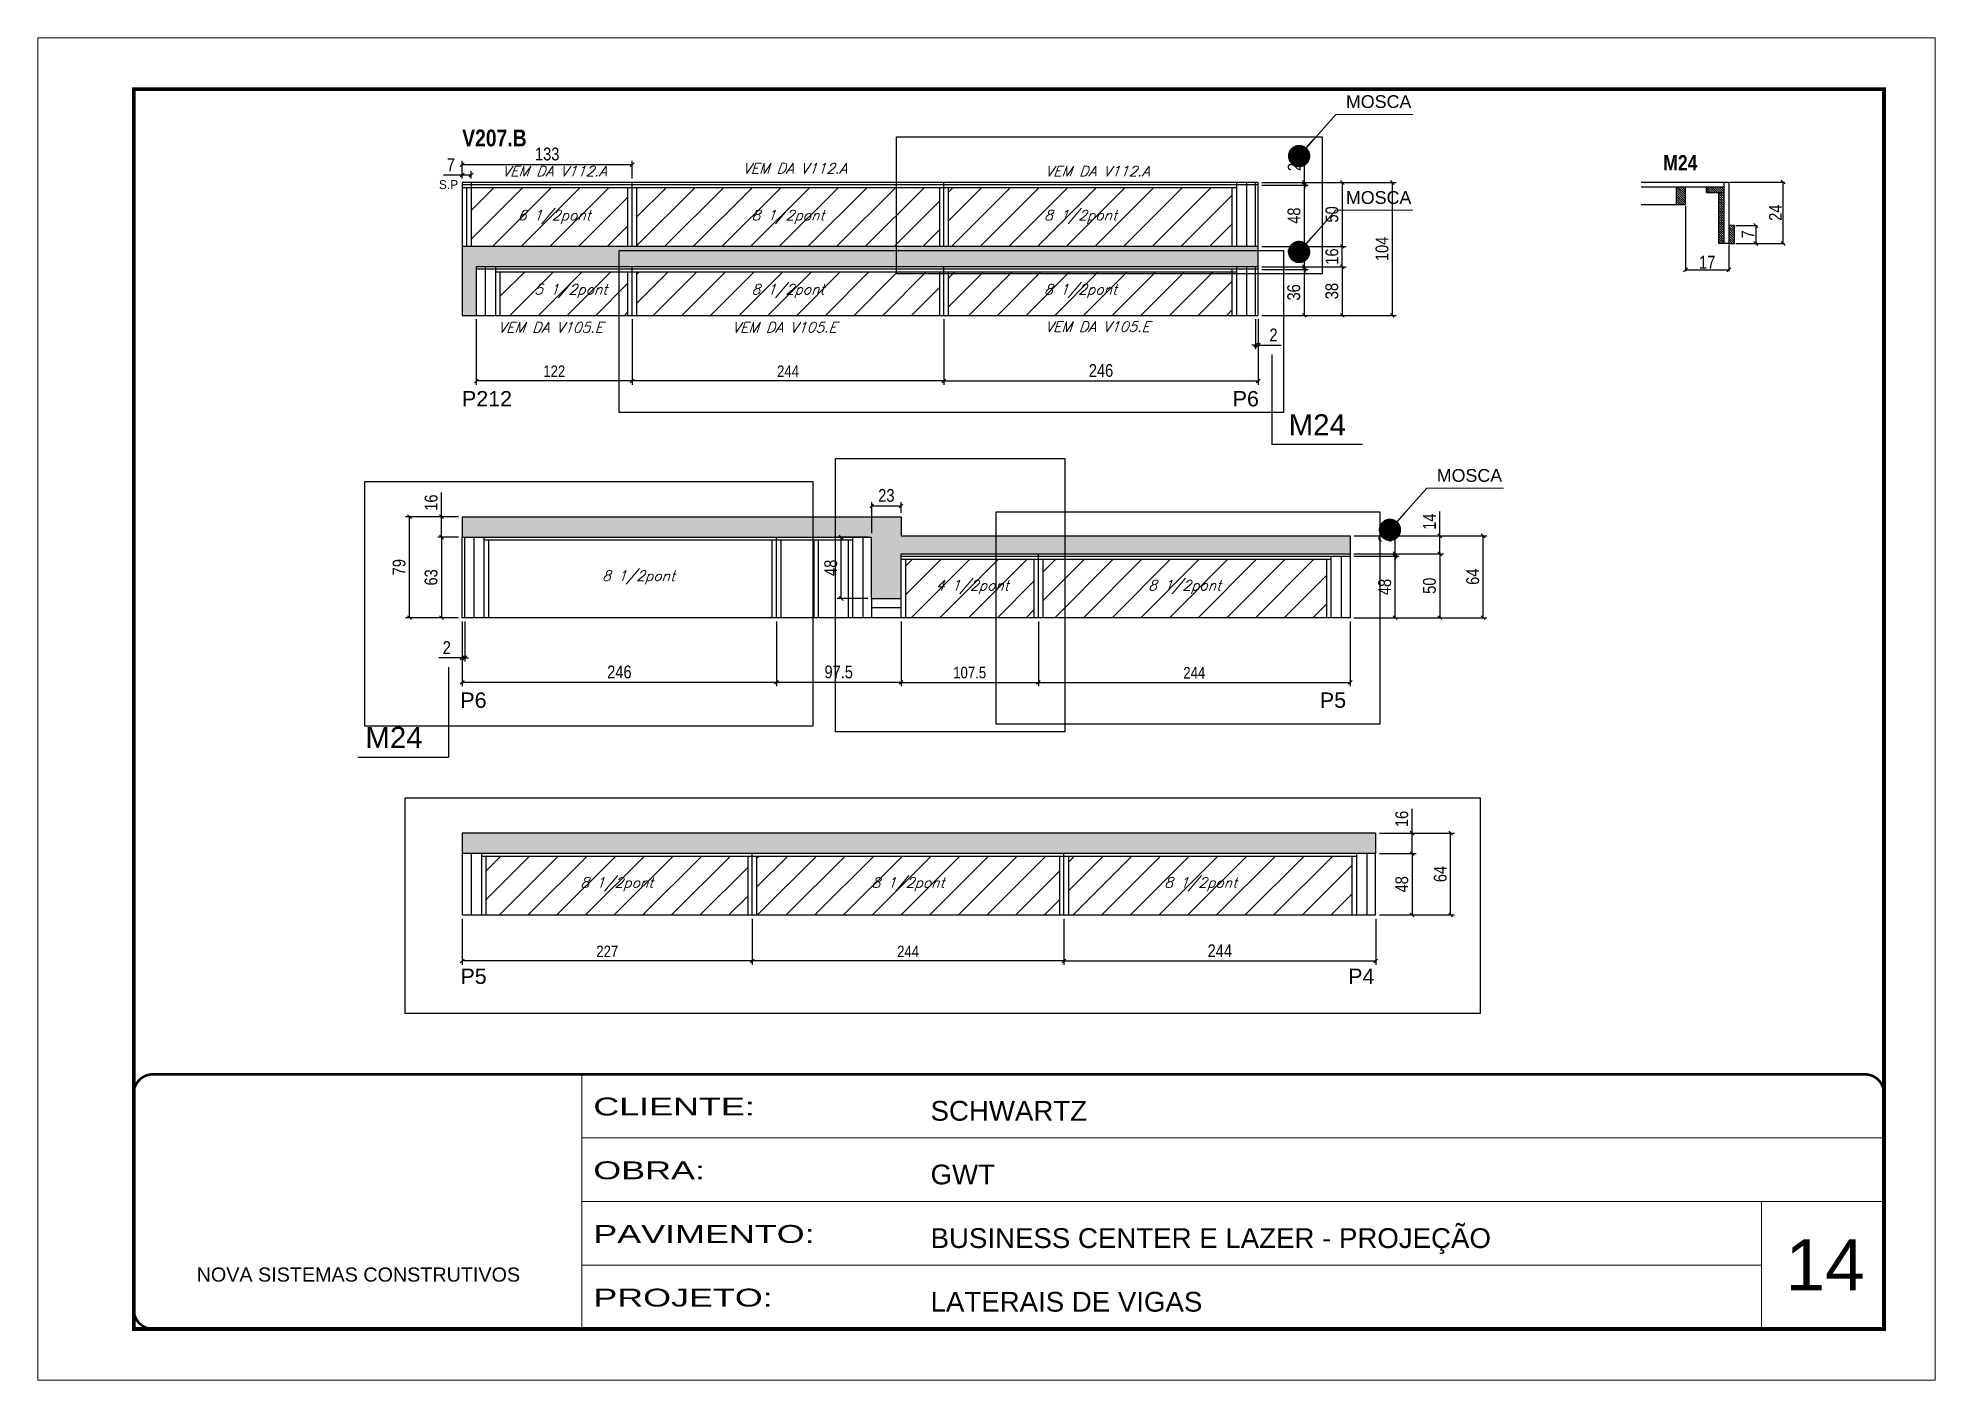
# Model space of a CAD drawing. Extents: x 2603 to 22413, y 1253 to 30260.
# Drawn here: x 4201 to 5686, y 25373 to 26423 of the extents above; entities that cross this region are included whole.
import ezdxf

# ---------------------------------------------------------------- set-up
doc = ezdxf.new("R2010")
doc.units = 0
doc.linetypes.add('CONTINUO', pattern=[0])
doc.linetypes.add('DASHED', pattern=[0.75, 0.5, -0.25])
for name, color, linetype in [('5', 5, 'Continuous'), ('COTA', 241, 'Continuous'), ('detalhes', 4, 'Continuous'), ('NOMENCLATURA', 7, 'Continuous'), ('Painéis', 200, 'Continuous'), ('SARR_2.2x10', 60, 'Continuous'), ('SARR_2.2x7', 40, 'Continuous'), ('SARR_3.5x7', 81, 'Continuous'), ('texto', 7, 'Continuous')]:
    doc.layers.add(name, color=color, linetype=linetype)
for name, color, linetype, lineweight in [('CARIMBO', 255, 'Continuous', 9), ('Folhas', 255, 'Continuous', 9), ('Hachura', 251, 'Continuous', 9), ('SARRAFO DE PRESSAO', 251, 'DASHED', 9)]:
    doc.layers.add(name, color=color, linetype=linetype, lineweight=lineweight)
doc.styles.add('ARIAL', font='arial.ttf')
doc.styles.add('COTA TECNICA', font='techl___.ttf', dxfattribs={"height": 10})
doc.styles.add('COTA TECNICA 2X', font='techl___.ttf', dxfattribs={"height": 10})
doc.styles.add('COTA TECNICA-50', font='techl___.ttf', dxfattribs={"height": 9})
doc.styles.add('Romans', font='romans.shx')
doc.styles.add('ROMAS860', font='ROMAS860.SHX')
doc.styles.get("Standard").update_dxf_attribs({"font": 'arial.ttf'})
doc.styles.add('TECNICA', font='techb___.ttf', dxfattribs={"height": 10})
doc.styles.add('Tecnologia', font='')
doc.styles.get('Tecnologia').set_extended_font_data('Forgotten Futurist')
doc.dimstyles.new('3x', dxfattribs={"dimtxt": 10, "dimasz": 5, "dimexe": 7, "dimexo": 5, "dimgap": 4, "dimtad": 1, "dimdec": 4, "dimlfac": 0.333333, "dimdsep": 46, "dimtxsty": 'Standard', "dimblk": 'DOT', "dimcen": 0.09, "dimclrd": 1, "dimclre": 1, "dimclrt": 2, "dimadec": 0, "dimazin": 2, "dimtfac": 1, "dimtdec": 4, "dimtmove": 0, "dimatfit": 3, "dimldrblk": 'DOT', "dimfxl": 1, "dimtolj": 1, "dimtzin": 0, "dimlwd": 9, "dimlwe": 9, "dimarcsym": 0})
doc.dimstyles.new('COTA PAINEL-50', dxfattribs={"dimtxt": 9, "dimasz": 3, "dimexe": 3, "dimexo": 3, "dimgap": 3, "dimtad": 1, "dimdec": 1, "dimzin": 12, "dimdsep": 46, "dimtxsty": 'COTA TECNICA-50', "dimblk1": 'OBLIQUE', "dimblk2": 'OBLIQUE', "dimsah": 1, "dimcen": 0.9, "dimclrd": 4, "dimclre": 4, "dimclrt": 240, "dimadec": 1, "dimazin": 3, "dimtfac": 1, "dimtdec": 1, "dimtmove": 0, "dimatfit": 3, "dimfxl": 1, "dimtolj": 1, "dimtzin": 12, "dimarcsym": 0})
doc.dimstyles.new('PAINEL', dxfattribs={"dimtxt": 10, "dimasz": 3, "dimexe": 3, "dimexo": 3, "dimgap": 3, "dimtad": 1, "dimdec": 1, "dimzin": 12, "dimdsep": 46, "dimtxsty": 'COTA TECNICA', "dimblk1": 'OBLIQUE', "dimblk2": 'OBLIQUE', "dimsah": 1, "dimcen": 0.9, "dimclrd": 4, "dimclre": 4, "dimclrt": 240, "dimadec": 1, "dimazin": 3, "dimtfac": 1, "dimtdec": 1, "dimtmove": 0, "dimatfit": 3, "dimfxl": 1, "dimtolj": 1, "dimtzin": 12, "dimarcsym": 0})
doc.dimstyles.new('SECAO', dxfattribs={"dimscale": 0.333333, "dimtxt": 5, "dimasz": 9, "dimexe": 3, "dimexo": 3, "dimgap": 3, "dimtad": 1, "dimdec": 1, "dimlfac": 0.5, "dimzin": 12, "dimdsep": 46, "dimtxsty": 'COTA TECNICA 2X', "dimblk1": 'OBLIQUE', "dimblk2": 'OBLIQUE', "dimsah": 1, "dimcen": 0.9, "dimclrd": 4, "dimclre": 4, "dimclrt": 240, "dimadec": 1, "dimazin": 3, "dimtfac": 1, "dimtdec": 1, "dimtmove": 0, "dimatfit": 3, "dimfxl": 1, "dimtolj": 1, "dimtzin": 12, "dimarcsym": 0})
pattern_1 = [(45, (-126418.031, -5371.03), (-11.2253202, 11.2253202), [])]
pattern_2 = [(135, (-127029.2226, -3805.9563), (-0.883883476, -0.883883476), [])]
pattern_3 = [(45, (-126418.031, -5382.983), (-11.2253202, 11.2253202), [])]

msp = doc.modelspace()

# ---------------------------------------------------------------- texts
at = {"layer": '5', "linetype": 'Continuous'}
for s, rotation, p in [('P212', 359.99996, (4533.42, 26135.22)), ('P6', 359.99996, (5136.7, 26135.22)), ('P6', 0.00004, (4532.12, 25899.36)), ('P5', 0.00004, (5204.95, 25899.36)), ('P5', 359.99996, (4532.23, 25683.36)), ('P4', 359.99996, (5227.13, 25683.36))]:
    msp.add_text(s, height=12, rotation=rotation, dxfattribs=at).set_placement(p)
at = {"layer": 'CARIMBO', "style": 'ARIAL'}
for s, height, p in [('MOSCA', 10, (5225.31, 26368.67)), ('MOSCA', 10, (5225.31, 26293.62)), ('MOSCA', 10, (5296.39, 26076.2)), ('14', 40, (5569.33, 25443.59))]:
    msp.add_text(s, height=height, dxfattribs=at).set_placement(p)
at = {"layer": 'detalhes', "insert": (5473.72, 26331.76), "char_height": 12, "attachment_point": 1, "style": 'TECNICA'}
msp.add_mtext_dynamic_manual_height_columns('M24', width=87.1848, gutter_width=1, heights=[0], dxfattribs=at)
at = {"layer": 'NOMENCLATURA', "style": 'TECNICA'}
msp.add_text('V207.B', height=13.2, dxfattribs=at).set_placement((4533.56, 26338.57))
at = {"layer": 'NOMENCLATURA', "linetype": 'Continuous'}
for p in [(5180.48, 26112.54), (4457.78, 25867.95)]:
    msp.add_text('M24', height=16.5, dxfattribs=at).set_placement(p)
at = {"layer": 'texto', "color": 2, "char_height": 8, "attachment_point": 5, "style": 'Romans'}
for s, insert in [('{\\Q19;\\C256;VEM DA V112.A}', (4605.8, 26319.24)), ('{\\Q19;\\C256;VEM DA V112.A}', (4794.01, 26321.44)), ('{\\Q19;\\C256;VEM DA V112.A}', (5030.8, 26319.24)), ('{\\Q19;\\C256;6 1/2pont}', (4605.56, 26283.44)), ('{\\Q19;\\C256;8 1/2pont}', (4788.56, 26283.44)), ('{\\Q19;\\C256;8 1/2pont}', (5017.56, 26283.44)), ('{\\Q19;\\C256;5 1/2pont}', (4618.56, 26225.44)), ('{\\Q19;\\C256;8 1/2pont}', (4788.56, 26225.44)), ('{\\Q19;\\C256;8 1/2pont}', (5017.56, 26225.44)), ('{\\Q19;\\C256;VEM DA V105.E}', (4602.8, 26197.02)), ('{\\Q19;\\C256;VEM DA V105.E}', (4785.8, 26197.03)), ('{\\Q19;\\C256;VEM DA V105.E}', (5030.8, 26197.57)), ('{\\Q19;\\C256;8 1/2pont}', (4671.56, 26001.4)), ('{\\Q19;\\C256;4 1/2pont}', (4932.81, 25993.9)), ('{\\Q19;\\C256;8 1/2pont}', (5099.06, 25993.9)), ('{\\Q19;\\C256;8 1/2pont}', (4654.56, 25761.35)), ('{\\Q19;\\C256;8 1/2pont}', (4882.56, 25761.35)), ('{\\Q19;\\C256;8 1/2pont}', (5111.56, 25761.35))]:
    msp.add_mtext(s, dxfattribs=dict(at, insert=insert))
at = {"layer": 'texto', "color": 4, "insert": (4522.86, 26308.67), "char_height": 7, "attachment_point": 5, "style": 'ROMAS860'}
msp.add_mtext('S.P', dxfattribs=at)

# ---------------------------------------------------------------- blocks, each defined once
blk = doc.blocks.new('9999999999')
at = {"color": 30, "linetype": 'CONTINUO'}
for p, q in [((98564.6, 34230.2), (98564.6, 34429.4)), ((98564.6, 34379.6), (99584, 34379.6)), ((98564.6, 34329.8), (99488, 34329.8)), ((99584, 34329.8), (99488, 34329.8)), ((99488, 34329.8), (99488, 34230.2)), ((98564.6, 34280), (99488, 34280))]:
    blk.add_line(p, q, dxfattribs=at)
at = {"color": 30, "linetype": 'CONTINUO', "const_width": 2}
blk.add_lwpolyline([(99584, 34230.2), (99584, 34414.4, 0.414214), (99569, 34429.4), (98229, 34429.4, 0.414214), (98214, 34414.4), (98214, 34245.2, 0.414214), (98229, 34230.2), (99584, 34230.2)], format="xyb", dxfattribs=at)
at = {"layer": 'Folhas'}
blk.add_lwpolyline([(98139, 34190.2), (99624, 34190.2), (99624, 35240.2), (98139, 35240.2)], close=True, dxfattribs=at)
at = {"layer": 'Folhas', "color": 30, "const_width": 3}
blk.add_lwpolyline([(98214, 34230.2), (99584, 34230.2), (99584, 35200.2), (98214, 35200.2)], close=True, dxfattribs=at)
at = {"color": 7, "linetype": 'Continuous', "ltscale": 5, "style": 'ARIAL'}
for s, height, p in [('SCHWARTZ', 15.48, (98837.7, 34393.1)), ('GWT', 15.48, (98837.7, 34343.3)), ('BUSINESS CENTER E LAZER - PROJEÇÃO', 15.483, (98837.7, 34293.5)), ('NOVA SISTEMAS CONSTRUTIVOS', 11.059, (98263.2, 34267.2)), ('LATERAIS DE VIGAS', 15.483, (98837.7, 34243.7))]:
    blk.add_text(s, height=height, dxfattribs=at).set_placement(p)
at = {"layer": 'Folhas', "color": 7, "style": 'Tecnologia', "width": 1.5}
for s, p in [('CLIENTE:', (98573.7, 34397.2)), ('OBRA:', (98573.7, 34347.3)), ('PAVIMENTO:', (98573.7, 34297.5)), ('PROJETO:', (98573.7, 34247.7))]:
    blk.add_text(s, height=14, dxfattribs=at).set_placement(p)
blk = doc.blocks.new('_Oblique')
at = {"color": 0, "linetype": 'ByBlock', "lineweight": -2}
blk.add_line((-0.5, -0.5), (0.5, 0.5), dxfattribs=at)
blk = doc.blocks.new('*D2956')
at = {"layer": 'COTA', "color": 4, "linetype": 'ByBlock', "lineweight": -2, "transparency": 16777216}
for p, q in [((5159.6, 26310.4), (5225.5, 26310.4)), ((5222.5, 26310.4), (5222.5, 26260.4)), ((5159.6, 26260.4), (5225.5, 26260.4))]:
    blk.add_line(p, q, dxfattribs=at)
at = {"layer": 'Defpoints', "color": 0, "linetype": 'ByBlock', "transparency": 16777216}
for p in [(5156.6, 26310.4), (5156.6, 26260.4), (5222.5, 26260.4)]:
    blk.add_point(p, dxfattribs=at)
at = {"layer": 'COTA', "color": 4, "linetype": 'ByBlock', "lineweight": -2, "transparency": 16777216, "xscale": 3, "yscale": 3, "zscale": 3}
for p, rotation in [((5222.5, 26310.4), 90), ((5222.5, 26260.4), 270)]:
    blk.add_blockref('_Oblique', p, dxfattribs=dict(at, rotation=rotation))
at = {"layer": 'COTA', "color": 240, "linetype": 'ByBlock', "transparency": 16777216, "insert": (5214.4, 26285.4), "char_height": 10, "attachment_point": 5, "rotation": 90, "style": 'COTA TECNICA'}
blk.add_mtext('\\A1;50', dxfattribs=at)
blk = doc.blocks.new('*D560')
at = {"layer": 'COTA', "color": 4, "linetype": 'ByBlock', "lineweight": -2, "transparency": 16777216}
for p, q in [((4666.6, 26203.4), (4666.6, 26152.1)), ((4910.6, 26203.4), (4910.6, 26152.1)), ((4910.6, 26155.1), (4666.6, 26155.1))]:
    blk.add_line(p, q, dxfattribs=at)
at = {"layer": 'Defpoints', "color": 0, "linetype": 'ByBlock', "transparency": 16777216}
for p in [(4666.6, 26206.4), (4910.6, 26206.4), (4666.6, 26155.1)]:
    blk.add_point(p, dxfattribs=at)
at = {"layer": 'COTA', "color": 4, "linetype": 'ByBlock', "lineweight": -2, "transparency": 16777216, "xscale": 3, "yscale": 3, "zscale": 3, "rotation": 180}
blk.add_blockref('_Oblique', (4666.6, 26155.1), dxfattribs=at)
at = {"layer": 'COTA', "color": 4, "linetype": 'ByBlock', "lineweight": -2, "transparency": 16777216, "xscale": 3, "yscale": 3, "zscale": 3}
blk.add_blockref('_Oblique', (4910.6, 26155.1), dxfattribs=at)
at = {"layer": 'COTA', "color": 240, "linetype": 'ByBlock', "transparency": 16777216, "insert": (4788.6, 26162.7), "char_height": 9, "attachment_point": 5, "style": 'COTA TECNICA-50'}
blk.add_mtext('\\A1;244', dxfattribs=at)
blk = doc.blocks.new('*D561')
at = {"layer": 'COTA', "color": 4, "linetype": 'ByBlock', "lineweight": -2, "transparency": 16777216}
for p, q in [((4544.6, 26203.4), (4544.6, 26152.1)), ((4666.6, 26203.4), (4666.6, 26152.1)), ((4666.6, 26155.1), (4544.6, 26155.1))]:
    blk.add_line(p, q, dxfattribs=at)
at = {"layer": 'Defpoints', "color": 0, "linetype": 'ByBlock', "transparency": 16777216}
for p in [(4544.6, 26206.4), (4666.6, 26206.4), (4544.6, 26155.1)]:
    blk.add_point(p, dxfattribs=at)
at = {"layer": 'COTA', "color": 4, "linetype": 'ByBlock', "lineweight": -2, "transparency": 16777216, "xscale": 3, "yscale": 3, "zscale": 3, "rotation": 180}
blk.add_blockref('_Oblique', (4544.6, 26155.1), dxfattribs=at)
at = {"layer": 'COTA', "color": 4, "linetype": 'ByBlock', "lineweight": -2, "transparency": 16777216, "xscale": 3, "yscale": 3, "zscale": 3}
blk.add_blockref('_Oblique', (4666.6, 26155.1), dxfattribs=at)
at = {"layer": 'COTA', "color": 240, "linetype": 'ByBlock', "transparency": 16777216, "insert": (4605.6, 26162.7), "char_height": 9, "attachment_point": 5, "style": 'COTA TECNICA-50'}
blk.add_mtext('\\A1;122', dxfattribs=at)
blk = doc.blocks.new('*D562')
at = {"layer": 'COTA', "color": 4, "linetype": 'ByBlock', "lineweight": -2, "transparency": 16777216}
for p, q in [((4910.6, 26203.4), (4910.6, 26152.1)), ((5156.6, 26203.4), (5156.6, 26152.1)), ((4910.6, 26155.1), (5156.6, 26155.1))]:
    blk.add_line(p, q, dxfattribs=at)
at = {"layer": 'Defpoints', "color": 0, "linetype": 'ByBlock', "transparency": 16777216}
for p in [(4910.6, 26206.4), (5156.6, 26206.4), (5156.6, 26155.1)]:
    blk.add_point(p, dxfattribs=at)
at = {"layer": 'COTA', "color": 4, "linetype": 'ByBlock', "lineweight": -2, "transparency": 16777216, "xscale": 3, "yscale": 3, "zscale": 3, "rotation": 180}
blk.add_blockref('_Oblique', (4910.6, 26155.1), dxfattribs=at)
at = {"layer": 'COTA', "color": 4, "linetype": 'ByBlock', "lineweight": -2, "transparency": 16777216, "xscale": 3, "yscale": 3, "zscale": 3}
blk.add_blockref('_Oblique', (5156.6, 26155.1), dxfattribs=at)
at = {"layer": 'COTA', "color": 240, "linetype": 'ByBlock', "transparency": 16777216, "insert": (5033.6, 26163.2), "char_height": 10, "attachment_point": 5, "style": 'COTA TECNICA'}
blk.add_mtext('\\A1;246', dxfattribs=at)
blk = doc.blocks.new('*D2957')
at = {"layer": 'COTA', "color": 4, "linetype": 'ByBlock', "lineweight": -2, "transparency": 16777216}
for p, q in [((5159.6, 26244.4), (5225.5, 26244.4)), ((5222.5, 26244.4), (5222.5, 26206.4)), ((5159.6, 26206.4), (5225.5, 26206.4))]:
    blk.add_line(p, q, dxfattribs=at)
at = {"layer": 'Defpoints', "color": 0, "linetype": 'ByBlock', "transparency": 16777216}
for p in [(5156.6, 26244.4), (5156.6, 26206.4), (5222.5, 26206.4)]:
    blk.add_point(p, dxfattribs=at)
at = {"layer": 'COTA', "color": 4, "linetype": 'ByBlock', "lineweight": -2, "transparency": 16777216, "xscale": 3, "yscale": 3, "zscale": 3}
for p, rotation in [((5222.5, 26244.4), 90), ((5222.5, 26206.4), 270)]:
    blk.add_blockref('_Oblique', p, dxfattribs=dict(at, rotation=rotation))
at = {"layer": 'COTA', "color": 240, "linetype": 'ByBlock', "transparency": 16777216, "insert": (5214.3, 26225.4), "char_height": 10, "attachment_point": 5, "rotation": 90, "style": 'COTA TECNICA'}
blk.add_mtext('\\A1;38', dxfattribs=at)
blk = doc.blocks.new('*D2958')
at = {"layer": 'COTA', "color": 4, "linetype": 'ByBlock', "lineweight": -2, "transparency": 16777216}
for p, q in [((5159.6, 26260.4), (5225.5, 26260.4)), ((5222.5, 26244.4), (5222.5, 26260.4)), ((5159.6, 26244.4), (5225.5, 26244.4))]:
    blk.add_line(p, q, dxfattribs=at)
at = {"layer": 'Defpoints', "color": 0, "linetype": 'ByBlock', "transparency": 16777216}
for p in [(5156.6, 26260.4), (5222.5, 26260.4), (5156.6, 26244.4)]:
    blk.add_point(p, dxfattribs=at)
at = {"layer": 'COTA', "color": 4, "linetype": 'ByBlock', "lineweight": -2, "transparency": 16777216, "xscale": 3, "yscale": 3, "zscale": 3}
for p, rotation in [((5222.5, 26260.4), 90), ((5222.5, 26244.4), 270)]:
    blk.add_blockref('_Oblique', p, dxfattribs=dict(at, rotation=rotation))
at = {"layer": 'COTA', "color": 240, "linetype": 'ByBlock', "transparency": 16777216, "insert": (5214.4, 26252.4), "char_height": 10, "attachment_point": 5, "rotation": 90, "style": 'COTA TECNICA'}
blk.add_mtext('\\A1;16', dxfattribs=at)
blk = doc.blocks.new('*D2959')
at = {"layer": 'COTA', "color": 4, "linetype": 'ByBlock', "lineweight": -2, "transparency": 16777216}
for p, q in [((5159.6, 26310.4), (5264.7, 26310.4)), ((5261.7, 26206.4), (5261.7, 26310.4)), ((5159.6, 26206.4), (5264.7, 26206.4))]:
    blk.add_line(p, q, dxfattribs=at)
at = {"layer": 'Defpoints', "color": 0, "linetype": 'ByBlock', "transparency": 16777216}
for p in [(5156.6, 26310.4), (5261.7, 26310.4), (5156.6, 26206.4)]:
    blk.add_point(p, dxfattribs=at)
at = {"layer": 'COTA', "color": 4, "linetype": 'ByBlock', "lineweight": -2, "transparency": 16777216, "xscale": 3, "yscale": 3, "zscale": 3}
for p, rotation in [((5261.7, 26310.4), 90), ((5261.7, 26206.4), 270)]:
    blk.add_blockref('_Oblique', p, dxfattribs=dict(at, rotation=rotation))
at = {"layer": 'COTA', "color": 240, "linetype": 'ByBlock', "transparency": 16777216, "insert": (5253.6, 26258.4), "char_height": 10, "attachment_point": 5, "rotation": 90, "style": 'COTA TECNICA'}
blk.add_mtext('\\A1;104', dxfattribs=at)
blk = doc.blocks.new('*D2960')
at = {"layer": 'COTA', "color": 4, "linetype": 'ByBlock', "lineweight": -2, "transparency": 16777216}
for p, q in [((5154.6, 26203.4), (5154.6, 26180.1)), ((5156.6, 26203.4), (5156.6, 26180.1)), ((5154.6, 26183.1), (5151.6, 26183.1)), ((5154.6, 26183.1), (5156.6, 26183.1)), ((5156.6, 26183.1), (5174.7, 26183.1))]:
    blk.add_line(p, q, dxfattribs=at)
at = {"layer": 'Defpoints', "color": 0, "linetype": 'ByBlock', "transparency": 16777216}
for p in [(5154.6, 26206.4), (5156.6, 26206.4), (5156.6, 26183.1)]:
    blk.add_point(p, dxfattribs=at)
at = {"layer": 'COTA', "color": 4, "linetype": 'ByBlock', "lineweight": -2, "transparency": 16777216, "xscale": 3, "yscale": 3, "zscale": 3}
blk.add_blockref('_Oblique', (5154.6, 26183.1), dxfattribs=at)
at = {"layer": 'COTA', "color": 4, "linetype": 'ByBlock', "lineweight": -2, "transparency": 16777216, "xscale": 3, "yscale": 3, "zscale": 3, "rotation": 180}
blk.add_blockref('_Oblique', (5156.6, 26183.1), dxfattribs=at)
at = {"layer": 'COTA', "color": 240, "linetype": 'ByBlock', "transparency": 16777216, "insert": (5168.6, 26191.1), "char_height": 10, "attachment_point": 5, "style": 'COTA TECNICA'}
blk.add_mtext('\\A1;2', dxfattribs=at)
blk = doc.blocks.new('*D2961')
at = {"layer": 'COTA', "color": 4, "lineweight": -2, "transparency": 16777216}
for p, q in [((5526.1, 26310.7), (5568.6, 26310.7)), ((5567.6, 26262.7), (5567.6, 26310.7)), ((5530.5, 26262.7), (5568.6, 26262.7))]:
    blk.add_line(p, q, dxfattribs=at)
at = {"layer": 'Defpoints', "color": 0, "transparency": 16777216}
for p in [(5525.1, 26310.7), (5567.6, 26310.7), (5529.5, 26262.7)]:
    blk.add_point(p, dxfattribs=at)
at = {"layer": 'COTA', "color": 4, "lineweight": -2, "transparency": 16777216, "xscale": 3, "yscale": 3, "zscale": 3}
for p, rotation in [((5567.6, 26310.7), 90), ((5567.6, 26262.7), 270)]:
    blk.add_blockref('_Oblique', p, dxfattribs=dict(at, rotation=rotation))
at = {"layer": 'COTA', "color": 240, "transparency": 16777216, "insert": (5561.5, 26286.7), "char_height": 10, "attachment_point": 5, "rotation": 90, "style": 'COTA TECNICA 2X'}
blk.add_mtext('\\A1;24', dxfattribs=at)
blk = doc.blocks.new('*D2962')
at = {"layer": 'COTA', "color": 4, "lineweight": -2, "transparency": 16777216}
for p, q in [((5530.5, 26276.7), (5547.2, 26276.7)), ((5546.2, 26276.7), (5546.2, 26262.7)), ((5530.5, 26262.7), (5547.2, 26262.7))]:
    blk.add_line(p, q, dxfattribs=at)
at = {"layer": 'Defpoints', "color": 0, "transparency": 16777216}
for p in [(5529.5, 26276.7), (5529.5, 26262.7), (5546.2, 26262.7)]:
    blk.add_point(p, dxfattribs=at)
at = {"layer": 'COTA', "color": 4, "lineweight": -2, "transparency": 16777216, "xscale": 3, "yscale": 3, "zscale": 3}
for p, rotation in [((5546.2, 26276.7), 90), ((5546.2, 26262.7), 270)]:
    blk.add_blockref('_Oblique', p, dxfattribs=dict(at, rotation=rotation))
at = {"layer": 'COTA', "color": 240, "transparency": 16777216, "insert": (5540.1, 26269.7), "char_height": 10, "attachment_point": 5, "rotation": 90, "style": 'COTA TECNICA 2X'}
blk.add_mtext('\\A1;7', dxfattribs=at)
blk = doc.blocks.new('*D2963')
at = {"layer": 'COTA', "color": 4, "lineweight": -2, "transparency": 16777216}
for p, q in [((5491.1, 26292.1), (5491.1, 26241)), ((5525.1, 26261.7), (5525.1, 26241)), ((5491.1, 26242), (5525.1, 26242))]:
    blk.add_line(p, q, dxfattribs=at)
at = {"layer": 'Defpoints', "color": 0, "transparency": 16777216}
for p in [(5491.1, 26293.1), (5525.1, 26262.7), (5525.1, 26242)]:
    blk.add_point(p, dxfattribs=at)
at = {"layer": 'COTA', "color": 4, "lineweight": -2, "transparency": 16777216, "xscale": 3, "yscale": 3, "zscale": 3, "rotation": 180}
blk.add_blockref('_Oblique', (5491.1, 26242), dxfattribs=at)
at = {"layer": 'COTA', "color": 4, "lineweight": -2, "transparency": 16777216, "xscale": 3, "yscale": 3, "zscale": 3}
blk.add_blockref('_Oblique', (5525.1, 26242), dxfattribs=at)
at = {"layer": 'COTA', "color": 240, "transparency": 16777216, "insert": (5508.1, 26248), "char_height": 10, "attachment_point": 5, "style": 'COTA TECNICA 2X'}
blk.add_mtext('\\A1;17', dxfattribs=at)
blk = doc.blocks.new('*D2964')
at = {"layer": 'COTA', "color": 4, "linetype": 'ByBlock', "lineweight": -2, "transparency": 16777216}
for p, q in [((4533.6, 26313.4), (4533.6, 26327.3)), ((4666.6, 26324.3), (4533.6, 26324.3)), ((4666.6, 26313.4), (4666.6, 26327.3))]:
    blk.add_line(p, q, dxfattribs=at)
at = {"layer": 'Defpoints', "color": 0, "linetype": 'ByBlock', "transparency": 16777216}
for p in [(4533.6, 26324.3), (4533.6, 26310.4), (4666.6, 26310.4)]:
    blk.add_point(p, dxfattribs=at)
at = {"layer": 'COTA', "color": 4, "linetype": 'ByBlock', "lineweight": -2, "transparency": 16777216, "xscale": 3, "yscale": 3, "zscale": 3, "rotation": 180}
blk.add_blockref('_Oblique', (4533.6, 26324.3), dxfattribs=at)
at = {"layer": 'COTA', "color": 4, "linetype": 'ByBlock', "lineweight": -2, "transparency": 16777216, "xscale": 3, "yscale": 3, "zscale": 3}
blk.add_blockref('_Oblique', (4666.6, 26324.3), dxfattribs=at)
at = {"layer": 'COTA', "color": 240, "linetype": 'ByBlock', "transparency": 16777216, "insert": (4600.1, 26332.6), "char_height": 10, "attachment_point": 5, "style": 'COTA TECNICA'}
blk.add_mtext('\\A1;133', dxfattribs=at)
blk = doc.blocks.new('*D2965')
at = {"layer": 'COTA', "color": 4, "linetype": 'ByBlock', "lineweight": -2, "transparency": 16777216}
for p, q in [((4533.6, 26316.2), (4518.8, 26316.2)), ((4533.6, 26313.4), (4533.6, 26319.2)), ((4540.6, 26316.2), (4533.6, 26316.2)), ((4540.6, 26313.4), (4540.6, 26319.2))]:
    blk.add_line(p, q, dxfattribs=at)
at = {"layer": 'Defpoints', "color": 0, "linetype": 'ByBlock', "transparency": 16777216}
for p in [(4533.6, 26316.2), (4533.6, 26310.4), (4540.6, 26310.4)]:
    blk.add_point(p, dxfattribs=at)
at = {"layer": 'COTA', "color": 4, "linetype": 'ByBlock', "lineweight": -2, "transparency": 16777216, "xscale": 3, "yscale": 3, "zscale": 3, "rotation": 180}
blk.add_blockref('_Oblique', (4533.6, 26316.2), dxfattribs=at)
at = {"layer": 'COTA', "color": 4, "linetype": 'ByBlock', "lineweight": -2, "transparency": 16777216, "xscale": 3, "yscale": 3, "zscale": 3}
blk.add_blockref('_Oblique', (4540.6, 26316.2), dxfattribs=at)
at = {"layer": 'COTA', "color": 240, "linetype": 'ByBlock', "transparency": 16777216, "insert": (4524.7, 26324.2), "char_height": 10, "attachment_point": 5, "style": 'COTA TECNICA'}
blk.add_mtext('\\A1;7', dxfattribs=at)
blk = doc.blocks.new('*D563')
at = {"layer": 'COTA', "color": 4, "linetype": 'ByBlock', "lineweight": -2, "transparency": 16777216}
for p, q in [((4877.1, 25966.9), (4877.1, 25916.3)), ((4984.6, 25966.9), (4984.6, 25916.3)), ((4877.1, 25919.3), (4984.6, 25919.3))]:
    blk.add_line(p, q, dxfattribs=at)
at = {"layer": 'Defpoints', "color": 0, "linetype": 'ByBlock', "transparency": 16777216}
for p in [(4877.1, 25969.9), (4984.6, 25969.9), (4984.6, 25919.3)]:
    blk.add_point(p, dxfattribs=at)
at = {"layer": 'COTA', "color": 4, "linetype": 'ByBlock', "lineweight": -2, "transparency": 16777216, "xscale": 3, "yscale": 3, "zscale": 3, "rotation": 180}
blk.add_blockref('_Oblique', (4877.1, 25919.3), dxfattribs=at)
at = {"layer": 'COTA', "color": 4, "linetype": 'ByBlock', "lineweight": -2, "transparency": 16777216, "xscale": 3, "yscale": 3, "zscale": 3}
blk.add_blockref('_Oblique', (4984.6, 25919.3), dxfattribs=at)
at = {"layer": 'COTA', "color": 240, "linetype": 'ByBlock', "transparency": 16777216, "insert": (4930.8, 25926.9), "char_height": 9, "attachment_point": 5, "style": 'COTA TECNICA-50'}
blk.add_mtext('\\A1;107.5', dxfattribs=at)
blk = doc.blocks.new('*D2968')
at = {"layer": 'COTA', "color": 4, "linetype": 'ByBlock', "lineweight": -2, "transparency": 16777216}
for p, q in [((4984.6, 25966.9), (4984.6, 25916.3)), ((5228.6, 25966.9), (5228.6, 25916.3)), ((4984.6, 25919.3), (5228.6, 25919.3))]:
    blk.add_line(p, q, dxfattribs=at)
at = {"layer": 'Defpoints', "color": 0, "linetype": 'ByBlock', "transparency": 16777216}
for p in [(4984.6, 25969.9), (5228.6, 25969.9), (5228.6, 25919.3)]:
    blk.add_point(p, dxfattribs=at)
at = {"layer": 'COTA', "color": 4, "linetype": 'ByBlock', "lineweight": -2, "transparency": 16777216, "xscale": 3, "yscale": 3, "zscale": 3, "rotation": 180}
blk.add_blockref('_Oblique', (4984.6, 25919.3), dxfattribs=at)
at = {"layer": 'COTA', "color": 4, "linetype": 'ByBlock', "lineweight": -2, "transparency": 16777216, "xscale": 3, "yscale": 3, "zscale": 3}
blk.add_blockref('_Oblique', (5228.6, 25919.3), dxfattribs=at)
at = {"layer": 'COTA', "color": 240, "linetype": 'ByBlock', "transparency": 16777216, "insert": (5106.6, 25926.8), "char_height": 9, "attachment_point": 5, "style": 'COTA TECNICA-50'}
blk.add_mtext('\\A1;244', dxfattribs=at)
blk = doc.blocks.new('*D2969')
at = {"layer": 'COTA', "color": 4, "linetype": 'ByBlock', "lineweight": -2, "transparency": 16777216}
for p, q in [((4779.6, 25966.9), (4779.6, 25916.3)), ((4877.1, 25966.9), (4877.1, 25916.3)), ((4877.1, 25919.3), (4779.6, 25919.3))]:
    blk.add_line(p, q, dxfattribs=at)
at = {"layer": 'Defpoints', "color": 0, "linetype": 'ByBlock', "transparency": 16777216}
for p in [(4779.6, 25969.9), (4877.1, 25969.9), (4779.6, 25919.3)]:
    blk.add_point(p, dxfattribs=at)
at = {"layer": 'COTA', "color": 4, "linetype": 'ByBlock', "lineweight": -2, "transparency": 16777216, "xscale": 3, "yscale": 3, "zscale": 3, "rotation": 180}
blk.add_blockref('_Oblique', (4779.6, 25919.3), dxfattribs=at)
at = {"layer": 'COTA', "color": 4, "linetype": 'ByBlock', "lineweight": -2, "transparency": 16777216, "xscale": 3, "yscale": 3, "zscale": 3}
blk.add_blockref('_Oblique', (4877.1, 25919.3), dxfattribs=at)
at = {"layer": 'COTA', "color": 240, "linetype": 'ByBlock', "transparency": 16777216, "insert": (4828.3, 25927.4), "char_height": 10, "attachment_point": 5, "style": 'COTA TECNICA'}
blk.add_mtext('\\A1;97.5', dxfattribs=at)
blk = doc.blocks.new('*D2970')
at = {"layer": 'COTA', "color": 4, "linetype": 'ByBlock', "lineweight": -2, "transparency": 16777216}
for p, q in [((4533.6, 25966.9), (4533.6, 25916.3)), ((4779.6, 25966.9), (4779.6, 25916.3)), ((4779.6, 25919.3), (4533.6, 25919.3))]:
    blk.add_line(p, q, dxfattribs=at)
at = {"layer": 'Defpoints', "color": 0, "linetype": 'ByBlock', "transparency": 16777216}
for p in [(4533.6, 25969.9), (4779.6, 25969.9), (4533.6, 25919.3)]:
    blk.add_point(p, dxfattribs=at)
at = {"layer": 'COTA', "color": 4, "linetype": 'ByBlock', "lineweight": -2, "transparency": 16777216, "xscale": 3, "yscale": 3, "zscale": 3, "rotation": 180}
blk.add_blockref('_Oblique', (4533.6, 25919.3), dxfattribs=at)
at = {"layer": 'COTA', "color": 4, "linetype": 'ByBlock', "lineweight": -2, "transparency": 16777216, "xscale": 3, "yscale": 3, "zscale": 3}
blk.add_blockref('_Oblique', (4779.6, 25919.3), dxfattribs=at)
at = {"layer": 'COTA', "color": 240, "linetype": 'ByBlock', "transparency": 16777216, "insert": (4656.6, 25927.4), "char_height": 10, "attachment_point": 5, "style": 'COTA TECNICA'}
blk.add_mtext('\\A1;246', dxfattribs=at)
blk = doc.blocks.new('*D2793')
at = {"layer": 'COTA', "color": 4, "linetype": 'ByBlock', "lineweight": -2, "transparency": 16777216}
for p, q in [((4530.6, 26032.9), (4514.4, 26032.9)), ((4517.4, 26032.9), (4517.4, 25969.9)), ((4530.6, 25969.9), (4514.4, 25969.9))]:
    blk.add_line(p, q, dxfattribs=at)
at = {"layer": 'Defpoints', "color": 0, "linetype": 'ByBlock', "transparency": 16777216}
for p in [(4533.6, 26032.9), (4517.4, 25969.9), (4533.6, 25969.9)]:
    blk.add_point(p, dxfattribs=at)
at = {"layer": 'COTA', "color": 4, "linetype": 'ByBlock', "lineweight": -2, "transparency": 16777216, "xscale": 3, "yscale": 3, "zscale": 3}
for p, rotation in [((4517.4, 26032.9), 90), ((4517.4, 25969.9), 270)]:
    blk.add_blockref('_Oblique', p, dxfattribs=dict(at, rotation=rotation))
at = {"layer": 'COTA', "color": 240, "linetype": 'ByBlock', "transparency": 16777216, "insert": (4509.2, 26001.4), "char_height": 10, "attachment_point": 5, "rotation": 90, "style": 'COTA TECNICA'}
blk.add_mtext('\\A1;63', dxfattribs=at)
blk = doc.blocks.new('*D2794')
at = {"layer": 'COTA', "color": 4, "linetype": 'ByBlock', "lineweight": -2, "transparency": 16777216}
for p, q in [((4530.6, 26048.9), (4489.3, 26048.9)), ((4492.3, 25969.9), (4492.3, 26048.9)), ((4530.6, 25969.9), (4489.3, 25969.9))]:
    blk.add_line(p, q, dxfattribs=at)
at = {"layer": 'Defpoints', "color": 0, "linetype": 'ByBlock', "transparency": 16777216}
for p in [(4492.3, 26048.9), (4533.6, 26048.9), (4533.6, 25969.9)]:
    blk.add_point(p, dxfattribs=at)
at = {"layer": 'COTA', "color": 4, "linetype": 'ByBlock', "lineweight": -2, "transparency": 16777216, "xscale": 3, "yscale": 3, "zscale": 3}
for p, rotation in [((4492.3, 26048.9), 90), ((4492.3, 25969.9), 270)]:
    blk.add_blockref('_Oblique', p, dxfattribs=dict(at, rotation=rotation))
at = {"layer": 'COTA', "color": 240, "linetype": 'ByBlock', "transparency": 16777216, "insert": (4484.2, 26009.4), "char_height": 10, "attachment_point": 5, "rotation": 90, "style": 'COTA TECNICA'}
blk.add_mtext('\\A1;79', dxfattribs=at)
blk = doc.blocks.new('*D2795')
at = {"layer": 'COTA', "color": 4, "linetype": 'ByBlock', "lineweight": -2, "transparency": 16777216}
for p, q in [((4517.4, 26048.9), (4517.4, 26067.9)), ((4530.6, 26048.9), (4514.4, 26048.9)), ((4517.4, 26032.9), (4517.4, 26048.9)), ((4530.6, 26032.9), (4514.4, 26032.9))]:
    blk.add_line(p, q, dxfattribs=at)
at = {"layer": 'Defpoints', "color": 0, "linetype": 'ByBlock', "transparency": 16777216}
for p in [(4517.4, 26048.9), (4533.6, 26048.9), (4533.6, 26032.9)]:
    blk.add_point(p, dxfattribs=at)
at = {"layer": 'COTA', "color": 4, "linetype": 'ByBlock', "lineweight": -2, "transparency": 16777216, "xscale": 3, "yscale": 3, "zscale": 3}
for p, rotation in [((4517.4, 26048.9), 90), ((4517.4, 26032.9), 270)]:
    blk.add_blockref('_Oblique', p, dxfattribs=dict(at, rotation=rotation))
at = {"layer": 'COTA', "color": 240, "linetype": 'ByBlock', "transparency": 16777216, "insert": (4509.3, 26059.9), "char_height": 10, "attachment_point": 5, "rotation": 90, "style": 'COTA TECNICA'}
blk.add_mtext('\\A1;16', dxfattribs=at)
blk = doc.blocks.new('*D2796')
at = {"layer": 'COTA', "color": 4, "linetype": 'ByBlock', "lineweight": -2, "transparency": 16777216}
for p, q in [((4854.1, 26035.9), (4854.1, 26060.3)), ((4854.1, 26057.3), (4877.1, 26057.3)), ((4877.1, 26051.9), (4877.1, 26060.3))]:
    blk.add_line(p, q, dxfattribs=at)
at = {"layer": 'Defpoints', "color": 0, "linetype": 'ByBlock', "transparency": 16777216}
for p in [(4877.1, 26057.3), (4877.1, 26048.9), (4854.1, 26032.9)]:
    blk.add_point(p, dxfattribs=at)
at = {"layer": 'COTA', "color": 4, "linetype": 'ByBlock', "lineweight": -2, "transparency": 16777216, "xscale": 3, "yscale": 3, "zscale": 3, "rotation": 180}
blk.add_blockref('_Oblique', (4854.1, 26057.3), dxfattribs=at)
at = {"layer": 'COTA', "color": 4, "linetype": 'ByBlock', "lineweight": -2, "transparency": 16777216, "xscale": 3, "yscale": 3, "zscale": 3}
blk.add_blockref('_Oblique', (4877.1, 26057.3), dxfattribs=at)
at = {"layer": 'COTA', "color": 240, "linetype": 'ByBlock', "transparency": 16777216, "insert": (4865.6, 26065.5), "char_height": 10, "attachment_point": 5, "style": 'COTA TECNICA'}
blk.add_mtext('\\A1;23', dxfattribs=at)
blk = doc.blocks.new('*D2797')
at = {"layer": 'COTA', "color": 4, "linetype": 'ByBlock', "lineweight": -2, "transparency": 16777216}
for p, q in [((4851.1, 26032.9), (4827.2, 26032.9)), ((4830.2, 25984.9), (4830.2, 26032.9)), ((4851.1, 25984.9), (4827.2, 25984.9))]:
    blk.add_line(p, q, dxfattribs=at)
at = {"layer": 'Defpoints', "color": 0, "linetype": 'ByBlock', "transparency": 16777216}
for p in [(4830.2, 26032.9), (4854.1, 26032.9), (4854.1, 25984.9)]:
    blk.add_point(p, dxfattribs=at)
at = {"layer": 'COTA', "color": 4, "linetype": 'ByBlock', "lineweight": -2, "transparency": 16777216, "xscale": 3, "yscale": 3, "zscale": 3}
for p, rotation in [((4830.2, 26032.9), 90), ((4830.2, 25984.9), 270)]:
    blk.add_blockref('_Oblique', p, dxfattribs=dict(at, rotation=rotation))
at = {"layer": 'COTA', "color": 240, "linetype": 'ByBlock', "transparency": 16777216, "insert": (4822.1, 26008.9), "char_height": 10, "attachment_point": 5, "rotation": 90, "style": 'COTA TECNICA'}
blk.add_mtext('\\A1;48', dxfattribs=at)
blk = doc.blocks.new('*D2798')
at = {"layer": 'COTA', "color": 4, "linetype": 'ByBlock', "lineweight": -2, "transparency": 16777216}
for p, q in [((5231.6, 26019.9), (5301.8, 26019.9)), ((5298.8, 26019.9), (5298.8, 25969.9)), ((5231.6, 25969.9), (5301.8, 25969.9))]:
    blk.add_line(p, q, dxfattribs=at)
at = {"layer": 'Defpoints', "color": 0, "linetype": 'ByBlock', "transparency": 16777216}
for p in [(5228.6, 26019.9), (5228.6, 25969.9), (5298.8, 25969.9)]:
    blk.add_point(p, dxfattribs=at)
at = {"layer": 'COTA', "color": 4, "linetype": 'ByBlock', "lineweight": -2, "transparency": 16777216, "xscale": 3, "yscale": 3, "zscale": 3}
for p, rotation in [((5298.8, 26019.9), 90), ((5298.8, 25969.9), 270)]:
    blk.add_blockref('_Oblique', p, dxfattribs=dict(at, rotation=rotation))
at = {"layer": 'COTA', "color": 240, "linetype": 'ByBlock', "transparency": 16777216, "insert": (5290.7, 25994.9), "char_height": 10, "attachment_point": 5, "rotation": 90, "style": 'COTA TECNICA'}
blk.add_mtext('\\A1;50', dxfattribs=at)
blk = doc.blocks.new('*D2799')
at = {"layer": 'COTA', "color": 4, "linetype": 'ByBlock', "lineweight": -2, "transparency": 16777216}
for p, q in [((5298.8, 26033.9), (5298.8, 26053)), ((5231.6, 26033.9), (5301.8, 26033.9)), ((5298.8, 26019.9), (5298.8, 26033.9)), ((5231.6, 26019.9), (5301.8, 26019.9))]:
    blk.add_line(p, q, dxfattribs=at)
at = {"layer": 'Defpoints', "color": 0, "linetype": 'ByBlock', "transparency": 16777216}
for p in [(5228.6, 26033.9), (5298.8, 26033.9), (5228.6, 26019.9)]:
    blk.add_point(p, dxfattribs=at)
at = {"layer": 'COTA', "color": 4, "linetype": 'ByBlock', "lineweight": -2, "transparency": 16777216, "xscale": 3, "yscale": 3, "zscale": 3}
for p, rotation in [((5298.8, 26033.9), 90), ((5298.8, 26019.9), 270)]:
    blk.add_blockref('_Oblique', p, dxfattribs=dict(at, rotation=rotation))
at = {"layer": 'COTA', "color": 240, "linetype": 'ByBlock', "transparency": 16777216, "insert": (5290.7, 26045), "char_height": 10, "attachment_point": 5, "rotation": 90, "style": 'COTA TECNICA'}
blk.add_mtext('\\A1;14', dxfattribs=at)
blk = doc.blocks.new('*D2800')
at = {"layer": 'COTA', "color": 4, "linetype": 'ByBlock', "lineweight": -2, "transparency": 16777216}
for p, q in [((5231.6, 26033.9), (5335.7, 26033.9)), ((5332.7, 25969.9), (5332.7, 26033.9)), ((5231.6, 25969.9), (5335.7, 25969.9))]:
    blk.add_line(p, q, dxfattribs=at)
at = {"layer": 'Defpoints', "color": 0, "linetype": 'ByBlock', "transparency": 16777216}
for p in [(5228.6, 26033.9), (5332.7, 26033.9), (5228.6, 25969.9)]:
    blk.add_point(p, dxfattribs=at)
at = {"layer": 'COTA', "color": 4, "linetype": 'ByBlock', "lineweight": -2, "transparency": 16777216, "xscale": 3, "yscale": 3, "zscale": 3}
for p, rotation in [((5332.7, 26033.9), 90), ((5332.7, 25969.9), 270)]:
    blk.add_blockref('_Oblique', p, dxfattribs=dict(at, rotation=rotation))
at = {"layer": 'COTA', "color": 240, "linetype": 'ByBlock', "transparency": 16777216, "insert": (5324.6, 26001.9), "char_height": 10, "attachment_point": 5, "rotation": 90, "style": 'COTA TECNICA'}
blk.add_mtext('\\A1;64', dxfattribs=at)
blk = doc.blocks.new('*D2801')
at = {"layer": 'COTA', "color": 4, "linetype": 'ByBlock', "lineweight": -2, "transparency": 16777216}
for p, q in [((4533.6, 25966.9), (4533.6, 25935.5)), ((4535.6, 25966.9), (4535.6, 25935.5)), ((4533.6, 25938.5), (4515.4, 25938.5)), ((4535.6, 25938.5), (4533.6, 25938.5)), ((4535.6, 25938.5), (4538.6, 25938.5))]:
    blk.add_line(p, q, dxfattribs=at)
at = {"layer": 'Defpoints', "color": 0, "linetype": 'ByBlock', "transparency": 16777216}
for p in [(4533.6, 25969.9), (4535.6, 25969.9), (4533.6, 25938.5)]:
    blk.add_point(p, dxfattribs=at)
at = {"layer": 'COTA', "color": 4, "linetype": 'ByBlock', "lineweight": -2, "transparency": 16777216, "xscale": 3, "yscale": 3, "zscale": 3}
blk.add_blockref('_Oblique', (4533.6, 25938.5), dxfattribs=at)
at = {"layer": 'COTA', "color": 4, "linetype": 'ByBlock', "lineweight": -2, "transparency": 16777216, "xscale": 3, "yscale": 3, "zscale": 3, "rotation": 180}
blk.add_blockref('_Oblique', (4535.6, 25938.5), dxfattribs=at)
at = {"layer": 'COTA', "color": 240, "linetype": 'ByBlock', "transparency": 16777216, "insert": (4521.5, 25946.5), "char_height": 10, "attachment_point": 5, "style": 'COTA TECNICA'}
blk.add_mtext('\\A1;2', dxfattribs=at)
blk = doc.blocks.new('*D519')
at = {"layer": 'COTA', "color": 4, "linetype": 'ByBlock', "lineweight": -2, "transparency": 16777216}
for p, q in [((4760.6, 25734.3), (4760.6, 25698.3)), ((5004.6, 25734.3), (5004.6, 25698.3)), ((5004.6, 25701.3), (4760.6, 25701.3))]:
    blk.add_line(p, q, dxfattribs=at)
at = {"layer": 'Defpoints', "color": 0, "linetype": 'ByBlock', "transparency": 16777216}
for p in [(4760.6, 25737.3), (5004.6, 25737.3), (4760.6, 25701.3)]:
    blk.add_point(p, dxfattribs=at)
at = {"layer": 'COTA', "color": 4, "linetype": 'ByBlock', "lineweight": -2, "transparency": 16777216, "xscale": 3, "yscale": 3, "zscale": 3, "rotation": 180}
blk.add_blockref('_Oblique', (4760.6, 25701.3), dxfattribs=at)
at = {"layer": 'COTA', "color": 4, "linetype": 'ByBlock', "lineweight": -2, "transparency": 16777216, "xscale": 3, "yscale": 3, "zscale": 3}
blk.add_blockref('_Oblique', (5004.6, 25701.3), dxfattribs=at)
at = {"layer": 'COTA', "color": 240, "linetype": 'ByBlock', "transparency": 16777216, "insert": (4882.6, 25708.8), "char_height": 9, "attachment_point": 5, "style": 'COTA TECNICA-50'}
blk.add_mtext('\\A1;244', dxfattribs=at)
blk = doc.blocks.new('*D2802')
at = {"layer": 'COTA', "color": 4, "linetype": 'ByBlock', "lineweight": -2, "transparency": 16777216}
for p, q in [((4533.6, 25734.3), (4533.6, 25698.3)), ((4760.6, 25734.3), (4760.6, 25698.3)), ((4760.6, 25701.3), (4533.6, 25701.3))]:
    blk.add_line(p, q, dxfattribs=at)
at = {"layer": 'Defpoints', "color": 0, "linetype": 'ByBlock', "transparency": 16777216}
for p in [(4533.6, 25737.3), (4760.6, 25737.3), (4533.6, 25701.3)]:
    blk.add_point(p, dxfattribs=at)
at = {"layer": 'COTA', "color": 4, "linetype": 'ByBlock', "lineweight": -2, "transparency": 16777216, "xscale": 3, "yscale": 3, "zscale": 3, "rotation": 180}
blk.add_blockref('_Oblique', (4533.6, 25701.3), dxfattribs=at)
at = {"layer": 'COTA', "color": 4, "linetype": 'ByBlock', "lineweight": -2, "transparency": 16777216, "xscale": 3, "yscale": 3, "zscale": 3}
blk.add_blockref('_Oblique', (4760.6, 25701.3), dxfattribs=at)
at = {"layer": 'COTA', "color": 240, "linetype": 'ByBlock', "transparency": 16777216, "insert": (4647.1, 25708.8), "char_height": 9, "attachment_point": 5, "style": 'COTA TECNICA-50'}
blk.add_mtext('\\A1;227', dxfattribs=at)
blk = doc.blocks.new('*D2803')
at = {"layer": 'COTA', "color": 4, "linetype": 'ByBlock', "lineweight": -2, "transparency": 16777216}
for p, q in [((5004.6, 25734.3), (5004.6, 25698.3)), ((5248.6, 25734.3), (5248.6, 25698.3)), ((5004.6, 25701.3), (5248.6, 25701.3))]:
    blk.add_line(p, q, dxfattribs=at)
at = {"layer": 'Defpoints', "color": 0, "linetype": 'ByBlock', "transparency": 16777216}
for p in [(5004.6, 25737.3), (5248.6, 25737.3), (5248.6, 25701.3)]:
    blk.add_point(p, dxfattribs=at)
at = {"layer": 'COTA', "color": 4, "linetype": 'ByBlock', "lineweight": -2, "transparency": 16777216, "xscale": 3, "yscale": 3, "zscale": 3, "rotation": 180}
blk.add_blockref('_Oblique', (5004.6, 25701.3), dxfattribs=at)
at = {"layer": 'COTA', "color": 4, "linetype": 'ByBlock', "lineweight": -2, "transparency": 16777216, "xscale": 3, "yscale": 3, "zscale": 3}
blk.add_blockref('_Oblique', (5248.6, 25701.3), dxfattribs=at)
at = {"layer": 'COTA', "color": 240, "linetype": 'ByBlock', "transparency": 16777216, "insert": (5126.6, 25709.3), "char_height": 10, "attachment_point": 5, "style": 'COTA TECNICA'}
blk.add_mtext('\\A1;244', dxfattribs=at)
blk = doc.blocks.new('*D2804')
at = {"layer": 'COTA', "color": 4, "linetype": 'ByBlock', "lineweight": -2, "transparency": 16777216}
for p, q in [((5251.6, 25785.3), (5280.2, 25785.3)), ((5277.2, 25785.3), (5277.2, 25737.3)), ((5251.6, 25737.3), (5280.2, 25737.3))]:
    blk.add_line(p, q, dxfattribs=at)
at = {"layer": 'Defpoints', "color": 0, "linetype": 'ByBlock', "transparency": 16777216}
for p in [(5248.6, 25785.3), (5248.6, 25737.3), (5277.2, 25737.3)]:
    blk.add_point(p, dxfattribs=at)
at = {"layer": 'COTA', "color": 4, "linetype": 'ByBlock', "lineweight": -2, "transparency": 16777216, "xscale": 3, "yscale": 3, "zscale": 3}
for p, rotation in [((5277.2, 25785.3), 90), ((5277.2, 25737.3), 270)]:
    blk.add_blockref('_Oblique', p, dxfattribs=dict(at, rotation=rotation))
at = {"layer": 'COTA', "color": 240, "linetype": 'ByBlock', "transparency": 16777216, "insert": (5269.1, 25761.3), "char_height": 10, "attachment_point": 5, "rotation": 90, "style": 'COTA TECNICA'}
blk.add_mtext('\\A1;48', dxfattribs=at)
blk = doc.blocks.new('*D2805')
at = {"layer": 'COTA', "color": 4, "linetype": 'ByBlock', "lineweight": -2, "transparency": 16777216}
for p, q in [((5277.2, 25801.3), (5277.2, 25820.4)), ((5251.6, 25801.3), (5280.2, 25801.3)), ((5277.2, 25785.3), (5277.2, 25801.3)), ((5251.6, 25785.3), (5280.2, 25785.3))]:
    blk.add_line(p, q, dxfattribs=at)
at = {"layer": 'Defpoints', "color": 0, "linetype": 'ByBlock', "transparency": 16777216}
for p in [(5248.6, 25801.3), (5277.2, 25801.3), (5248.6, 25785.3)]:
    blk.add_point(p, dxfattribs=at)
at = {"layer": 'COTA', "color": 4, "linetype": 'ByBlock', "lineweight": -2, "transparency": 16777216, "xscale": 3, "yscale": 3, "zscale": 3}
for p, rotation in [((5277.2, 25801.3), 90), ((5277.2, 25785.3), 270)]:
    blk.add_blockref('_Oblique', p, dxfattribs=dict(at, rotation=rotation))
at = {"layer": 'COTA', "color": 240, "linetype": 'ByBlock', "transparency": 16777216, "insert": (5269.1, 25812.4), "char_height": 10, "attachment_point": 5, "rotation": 90, "style": 'COTA TECNICA'}
blk.add_mtext('\\A1;16', dxfattribs=at)
blk = doc.blocks.new('*D2806')
at = {"layer": 'COTA', "color": 4, "linetype": 'ByBlock', "lineweight": -2, "transparency": 16777216}
for p, q in [((5251.6, 25801.3), (5310.3, 25801.3)), ((5307.3, 25737.3), (5307.3, 25801.3)), ((5251.6, 25737.3), (5310.3, 25737.3))]:
    blk.add_line(p, q, dxfattribs=at)
at = {"layer": 'Defpoints', "color": 0, "linetype": 'ByBlock', "transparency": 16777216}
for p in [(5248.6, 25801.3), (5307.3, 25801.3), (5248.6, 25737.3)]:
    blk.add_point(p, dxfattribs=at)
at = {"layer": 'COTA', "color": 4, "linetype": 'ByBlock', "lineweight": -2, "transparency": 16777216, "xscale": 3, "yscale": 3, "zscale": 3}
for p, rotation in [((5307.3, 25801.3), 90), ((5307.3, 25737.3), 270)]:
    blk.add_blockref('_Oblique', p, dxfattribs=dict(at, rotation=rotation))
at = {"layer": 'COTA', "color": 240, "linetype": 'ByBlock', "transparency": 16777216, "insert": (5299.2, 25769.3), "char_height": 10, "attachment_point": 5, "rotation": 90, "style": 'COTA TECNICA'}
blk.add_mtext('\\A1;64', dxfattribs=at)
blk = doc.blocks.new('*D2807')
at = {"layer": 'COTA', "color": 4, "linetype": 'ByBlock', "lineweight": -2, "transparency": 16777216}
for p, q in [((5231.6, 26017.9), (5266.8, 26017.9)), ((5263.8, 25969.9), (5263.8, 26017.9)), ((5231.6, 25969.9), (5266.8, 25969.9))]:
    blk.add_line(p, q, dxfattribs=at)
at = {"layer": 'Defpoints', "color": 0, "linetype": 'ByBlock', "transparency": 16777216}
for p in [(5228.6, 26017.9), (5263.8, 26017.9), (5228.6, 25969.9)]:
    blk.add_point(p, dxfattribs=at)
at = {"layer": 'COTA', "color": 4, "linetype": 'ByBlock', "lineweight": -2, "transparency": 16777216, "xscale": 3, "yscale": 3, "zscale": 3}
for p, rotation in [((5263.8, 26017.9), 90), ((5263.8, 25969.9), 270)]:
    blk.add_blockref('_Oblique', p, dxfattribs=dict(at, rotation=rotation))
at = {"layer": 'COTA', "color": 240, "linetype": 'ByBlock', "transparency": 16777216, "insert": (5255.7, 25993.9), "char_height": 10, "attachment_point": 5, "rotation": 90, "style": 'COTA TECNICA'}
blk.add_mtext('\\A1;48', dxfattribs=at)
blk = doc.blocks.new('*D2808')
at = {"layer": 'COTA', "color": 4, "linetype": 'ByBlock', "lineweight": -2, "transparency": 16777216}
for p, q in [((5263.8, 26019.9), (5263.8, 26038)), ((5231.6, 26019.9), (5266.8, 26019.9)), ((5231.6, 26017.9), (5266.8, 26017.9)), ((5263.8, 26017.9), (5263.8, 26019.9)), ((5263.8, 26017.9), (5263.8, 26014.9))]:
    blk.add_line(p, q, dxfattribs=at)
at = {"layer": 'Defpoints', "color": 0, "linetype": 'ByBlock', "transparency": 16777216}
for p in [(5228.6, 26019.9), (5228.6, 26017.9), (5263.8, 26019.9)]:
    blk.add_point(p, dxfattribs=at)
at = {"layer": 'COTA', "color": 4, "linetype": 'ByBlock', "lineweight": -2, "transparency": 16777216, "xscale": 3, "yscale": 3, "zscale": 3}
for p, rotation in [((5263.8, 26019.9), 270), ((5263.8, 26017.9), 90)]:
    blk.add_blockref('_Oblique', p, dxfattribs=dict(at, rotation=rotation))
at = {"layer": 'COTA', "color": 240, "linetype": 'ByBlock', "transparency": 16777216, "insert": (5255.8, 26032), "char_height": 10, "attachment_point": 5, "rotation": 90, "style": 'COTA TECNICA'}
blk.add_mtext('\\A1;2', dxfattribs=at)
blk = doc.blocks.new('_Dot')
at = {"color": 0, "linetype": 'ByBlock', "lineweight": -2}
blk.add_line((-0.5, 0), (-1, 0), dxfattribs=at)
at = {"color": 0, "linetype": 'ByBlock', "const_width": 0.5}
blk.add_lwpolyline([(-0.25, 0, 1), (0.25, 0, 1)], format="xyb", close=True, dxfattribs=at)
blk = doc.blocks.new('*D1597')
at = {"layer": 'COTA', "color": 4, "linetype": 'ByBlock', "lineweight": -2, "transparency": 16777216}
for p, q in [((5159.6, 26242.4), (5195.8, 26242.4)), ((5192.8, 26206.4), (5192.8, 26242.4)), ((5159.6, 26206.4), (5195.8, 26206.4))]:
    blk.add_line(p, q, dxfattribs=at)
at = {"layer": 'Defpoints', "color": 0, "linetype": 'ByBlock', "transparency": 16777216}
for p in [(5156.6, 26242.4), (5192.8, 26242.4), (5156.6, 26206.4)]:
    blk.add_point(p, dxfattribs=at)
at = {"layer": 'COTA', "color": 4, "linetype": 'ByBlock', "lineweight": -2, "transparency": 16777216, "xscale": 3, "yscale": 3, "zscale": 3}
for p, rotation in [((5192.8, 26242.4), 90), ((5192.8, 26206.4), 270)]:
    blk.add_blockref('_Oblique', p, dxfattribs=dict(at, rotation=rotation))
at = {"layer": 'COTA', "color": 240, "linetype": 'ByBlock', "transparency": 16777216, "insert": (5184.5, 26224.4), "char_height": 10, "attachment_point": 5, "rotation": 90, "style": 'COTA TECNICA'}
blk.add_mtext('\\A1;36', dxfattribs=at)
blk = doc.blocks.new('*D306')
at = {"layer": 'COTA', "color": 4, "linetype": 'ByBlock', "lineweight": -2, "transparency": 16777216}
for p, q in [((5192.8, 26244.4), (5192.8, 26262.6)), ((5159.6, 26244.4), (5195.8, 26244.4)), ((5159.6, 26242.4), (5195.8, 26242.4)), ((5192.8, 26242.4), (5192.8, 26244.4)), ((5192.8, 26242.4), (5192.8, 26239.4))]:
    blk.add_line(p, q, dxfattribs=at)
at = {"layer": 'Defpoints', "color": 0, "linetype": 'ByBlock', "transparency": 16777216}
for p in [(5156.6, 26244.4), (5156.6, 26242.4), (5192.8, 26244.4)]:
    blk.add_point(p, dxfattribs=at)
at = {"layer": 'COTA', "color": 4, "linetype": 'ByBlock', "lineweight": -2, "transparency": 16777216, "xscale": 3, "yscale": 3, "zscale": 3}
for p, rotation in [((5192.8, 26244.4), 270), ((5192.8, 26242.4), 90)]:
    blk.add_blockref('_Oblique', p, dxfattribs=dict(at, rotation=rotation))
at = {"layer": 'COTA', "color": 240, "linetype": 'ByBlock', "transparency": 16777216, "insert": (5184.8, 26256.5), "char_height": 10, "attachment_point": 5, "rotation": 90, "style": 'COTA TECNICA'}
blk.add_mtext('\\A1;2', dxfattribs=at)
blk = doc.blocks.new('*D1598')
at = {"layer": 'COTA', "color": 4, "linetype": 'ByBlock', "lineweight": -2, "transparency": 16777216}
for p, q in [((5159.6, 26308.4), (5195.8, 26308.4)), ((5192.8, 26260.4), (5192.8, 26308.4)), ((5159.6, 26260.4), (5195.8, 26260.4))]:
    blk.add_line(p, q, dxfattribs=at)
at = {"layer": 'Defpoints', "color": 0, "linetype": 'ByBlock', "transparency": 16777216}
for p in [(5156.6, 26308.4), (5192.8, 26308.4), (5156.6, 26260.4)]:
    blk.add_point(p, dxfattribs=at)
at = {"layer": 'COTA', "color": 4, "linetype": 'ByBlock', "lineweight": -2, "transparency": 16777216, "xscale": 3, "yscale": 3, "zscale": 3}
for p, rotation in [((5192.8, 26308.4), 90), ((5192.8, 26260.4), 270)]:
    blk.add_blockref('_Oblique', p, dxfattribs=dict(at, rotation=rotation))
at = {"layer": 'COTA', "color": 240, "linetype": 'ByBlock', "transparency": 16777216, "insert": (5184.7, 26284.4), "char_height": 10, "attachment_point": 5, "rotation": 90, "style": 'COTA TECNICA'}
blk.add_mtext('\\A1;48', dxfattribs=at)
blk = doc.blocks.new('*D307')
at = {"layer": 'COTA', "color": 4, "linetype": 'ByBlock', "lineweight": -2, "transparency": 16777216}
for p, q in [((5192.8, 26310.4), (5192.8, 26328.6)), ((5159.6, 26310.4), (5195.8, 26310.4)), ((5159.6, 26308.4), (5195.8, 26308.4)), ((5192.8, 26308.4), (5192.8, 26310.4)), ((5192.8, 26308.4), (5192.8, 26305.4))]:
    blk.add_line(p, q, dxfattribs=at)
at = {"layer": 'Defpoints', "color": 0, "linetype": 'ByBlock', "transparency": 16777216}
for p in [(5156.6, 26310.4), (5156.6, 26308.4), (5192.8, 26310.4)]:
    blk.add_point(p, dxfattribs=at)
at = {"layer": 'COTA', "color": 4, "linetype": 'ByBlock', "lineweight": -2, "transparency": 16777216, "xscale": 3, "yscale": 3, "zscale": 3}
for p, rotation in [((5192.8, 26310.4), 270), ((5192.8, 26308.4), 90)]:
    blk.add_blockref('_Oblique', p, dxfattribs=dict(at, rotation=rotation))
at = {"layer": 'COTA', "color": 240, "linetype": 'ByBlock', "transparency": 16777216, "insert": (5184.8, 26322.5), "char_height": 10, "attachment_point": 5, "rotation": 90, "style": 'COTA TECNICA'}
blk.add_mtext('\\A1;2', dxfattribs=at)

# ---------------------------------------------------------------- dimensions: what is measured, and where the dimension line sits
at = {"layer": 'COTA', "linetype": 'ByBlock'}
for base, p1, p2, picture, middle in [((4533.56, 26316.17), (4540.56, 26310.44), (4533.56, 26310.44), '*D2965', (4524.69, 26324.24)), ((4533.56, 26324.33), (4666.56, 26310.44), (4533.56, 26310.44), '*D2964', (4600.06, 26332.55)), ((5156.56, 26155.12), (4910.56, 26206.44), (5156.56, 26206.44), '*D562', (5033.56, 26163.23)), ((5156.56, 26183.12), (5154.56, 26206.44), (5156.56, 26206.44), '*D2960', (5168.61, 26191.12)), ((4877.06, 26057.25), (4854.06, 26032.9), (4877.06, 26048.9), '*D2796', (4865.56, 26065.47)), ((4533.56, 25938.53), (4535.56, 25969.9), (4533.56, 25969.9), '*D2801', (4521.5, 25946.53)), ((5248.56, 25701.26), (5004.56, 25737.35), (5248.56, 25737.35), '*D2803', (5126.56, 25709.33))]:
    dim = msp.add_linear_dim(base=base, p1=p1, p2=p2, dimstyle='PAINEL', dxfattribs=at)
    dim.commit()
    dim.dimension.update_dxf_attribs({"geometry": picture, "text_midpoint": middle})
for base, p1, p2, angle, picture, middle in [((5192.77, 26310.44), (5156.56, 26308.44), (5156.56, 26310.44), 90, '*D307', (5184.77, 26322.5)), ((5222.5, 26260.44), (5156.56, 26310.44), (5156.56, 26260.44), 90, '*D2956', (5214.39, 26285.44)), ((5261.74, 26310.44), (5156.56, 26206.44), (5156.56, 26310.44), 90, '*D2959', (5253.64, 26258.44)), ((5192.77, 26308.44), (5156.56, 26260.44), (5156.56, 26308.44), 90, '*D1598', (5184.67, 26284.44)), ((5192.77, 26244.44), (5156.56, 26242.44), (5156.56, 26244.44), 90, '*D306', (5184.77, 26256.5)), ((5222.5, 26206.44), (5156.56, 26244.44), (5156.56, 26206.44), 90, '*D2957', (5214.26, 26225.44)), ((5192.77, 26242.44), (5156.56, 26206.44), (5156.56, 26242.44), 90, '*D1597', (5184.55, 26224.44)), ((4517.43, 26048.9), (4533.56, 26032.9), (4533.56, 26048.9), 90, '*D2795', (4509.33, 26059.91)), ((4492.32, 26048.9), (4533.56, 25969.9), (4533.56, 26048.9), 90, '*D2794', (4484.22, 26009.4)), ((5298.78, 26033.9), (5228.56, 26019.9), (5228.56, 26033.9), 90, '*D2799', (5290.71, 26044.96)), ((4517.43, 25969.9), (4533.56, 26032.9), (4533.56, 25969.9), 90, '*D2793', (4509.21, 26001.4)), ((4830.22, 26032.9), (4854.06, 25984.9), (4854.06, 26032.9), 90, '*D2797', (4822.12, 26008.9)), ((5263.84, 26019.9), (5228.56, 26017.9), (5228.56, 26019.9), 90, '*D2808', (5255.84, 26031.95)), ((5332.71, 26033.9), (5228.56, 25969.9), (5228.56, 26033.9), 90, '*D2800', (5324.61, 26001.9)), ((5298.78, 25969.9), (5228.56, 26019.9), (5228.56, 25969.9), 90, '*D2798', (5290.67, 25994.9)), ((5263.84, 26017.9), (5228.56, 25969.9), (5228.56, 26017.9), 90, '*D2807', (5255.75, 25993.9)), ((4533.56, 25919.26), (4779.56, 25969.9), (4533.56, 25969.9), 180, '*D2970', (4656.56, 25927.36)), ((4779.56, 25919.26), (4877.06, 25969.9), (4779.56, 25969.9), 180, '*D2969', (4828.31, 25927.4)), ((5277.22, 25801.35), (5248.56, 25785.35), (5248.56, 25801.35), 90, '*D2805', (5269.12, 25812.36)), ((5307.27, 25801.35), (5248.56, 25737.35), (5248.56, 25801.35), 90, '*D2806', (5299.17, 25769.35)), ((5277.22, 25737.35), (5248.56, 25785.35), (5248.56, 25737.35), 90, '*D2804', (5269.13, 25761.35))]:
    dim = msp.add_linear_dim(base=base, p1=p1, p2=p2, angle=angle, dimstyle='PAINEL', dxfattribs=at)
    dim.commit()
    dim.dimension.update_dxf_attribs({"geometry": picture, "text_midpoint": middle})
at = {"layer": 'COTA'}
for base, p1, p2, picture, middle in [((5567.55, 26310.66), (5529.51, 26262.66), (5525.11, 26310.66), '*D2961', (5561.48, 26286.66)), ((5546.2, 26262.66), (5529.51, 26276.66), (5529.51, 26262.66), '*D2962', (5540.13, 26269.66))]:
    dim = msp.add_linear_dim(base=base, p1=p1, p2=p2, angle=90, dimstyle='SECAO', dxfattribs=at)
    dim.commit()
    dim.dimension.update_dxf_attribs({"geometry": picture, "text_midpoint": middle})
dim = msp.add_linear_dim(base=(5525.11, 26241.97), p1=(5491.11, 26293.06), p2=(5525.11, 26262.66), dimstyle='SECAO', dxfattribs=at)
dim.commit()
dim.dimension.update_dxf_attribs({"geometry": '*D2963', "text_midpoint": (5508.11, 26248.05)})
at = {"layer": 'COTA', "linetype": 'ByBlock'}
dim = msp.add_linear_dim(base=(5222.5, 26260.44), p1=(5156.56, 26244.44), p2=(5156.56, 26260.44), angle=90, dimstyle='PAINEL', dxfattribs=at)
dim.commit()
dim.dimension.update_dxf_attribs({"geometry": '*D2958', "text_midpoint": (5222.5, 26252.44), "dimtype": 160})
for base, p1, p2, picture, middle in [((4544.56, 26155.12), (4666.56, 26206.44), (4544.56, 26206.44), '*D561', (4605.56, 26162.68)), ((4984.56, 25919.26), (4877.06, 25969.9), (4984.56, 25969.9), '*D563', (4930.81, 25926.85)), ((4533.56, 25701.26), (4760.56, 25737.35), (4533.56, 25737.35), '*D2802', (4647.06, 25708.83))]:
    dim = msp.add_linear_dim(base=base, p1=p1, p2=p2, angle=180, dimstyle='COTA PAINEL-50', override={"dimarcsym": 1}, dxfattribs=at)
    dim.commit()
    dim.dimension.update_dxf_attribs({"geometry": picture, "text_midpoint": middle})
for base, p1, p2, picture, middle in [((4666.56, 26155.12), (4910.56, 26206.44), (4666.56, 26206.44), '*D560', (4788.56, 26162.69)), ((5228.56, 25919.26), (4984.56, 25969.9), (5228.56, 25969.9), '*D2968', (5106.56, 25926.82)), ((4760.56, 25701.26), (5004.56, 25737.35), (4760.56, 25737.35), '*D519', (4882.56, 25708.83))]:
    dim = msp.add_linear_dim(base=base, p1=p1, p2=p2, dimstyle='COTA PAINEL-50', override={"dimarcsym": 1}, dxfattribs=at)
    dim.commit()
    dim.dimension.update_dxf_attribs({"geometry": picture, "text_midpoint": middle})

# ---------------------------------------------------------------- hatches: boundary and pattern name
at = {"layer": 'COTA', "linetype": 'ByBlock'}
h = msp.add_hatch(dxfattribs=at)
h.set_pattern_fill('AR-CONC', color=256, scale=0.03)
h.set_pattern_definition([(50, (-126429.0314, -5382.9826), (5.46554007, -0.47817257), [0.5715, -6.2865]), (355, (-126429.0314, -5382.9826), (-1.05730264, 5.73170536), [0.4572, -5.02921753]), (100.4514447, (-126428.576, -5383.0224), (4.40823741, 5.25353256), [0.48570026, -5.34270734]), (46.1842, (-126429.0314, -5381.4586), (8.13237123, -1.26126984), [0.85725, -9.42975]), (96.6355576, (-126428.354, -5381.564), (7.122124, 7.42278374), [0.7285507, -8.01406824]), (351.184151, (-126429.031, -5381.4586), (7.122124, 7.42278374), [0.685799, -7.54379196]), (21, (-126428.2694, -5381.8396), (4.54843174, -3.06795595), [0.5715, -6.2865]), (326, (-126428.2694, -5381.8396), (1.85406085, 5.52563898), [0.4572, -5.0292]), (71.451445, (-126427.8904, -5382.095), (6.40249258, 2.45768307), [0.48570026, -5.34269813]), (37.5, (-126429.0314, -5382.9826), (0.092658098, 2.536651166), [0, -4.96824, 0, -5.1054, 0, -5.04825]), (7.5, (-126429.0314, -5382.9826), (2.004589875, 3.005417245), [0, -2.91084, 0, -4.85394, 0, -1.92405]), (327.5, (-126430.7307, -5382.9826), (4.067717855, -0.17186232), [0, -1.905, 0, -5.9436, 0, -7.8867]), (317.5, (-126431.4927, -5382.9826), (4.44387544, 0.76279473), [0, -2.4765, 0, -3.94716, 0, -5.6007])])
h.paths.add_polyline_path([(4533.56, 26260.44), (4533.56, 26206.44), (4544.56, 26206.44), (4544.56, 26244.44), (5156.56, 26244.44), (5156.56, 26260.44)])
h = msp.add_hatch(dxfattribs=at)
h.set_pattern_fill('AR-CONC', color=256, scale=0.03)
h.set_pattern_definition([(50, (-126422.0314, -5382.9826), (5.46554007, -0.47817257), [0.5715, -6.2865]), (355, (-126422.0314, -5382.9826), (-1.05730264, 5.73170536), [0.4572, -5.02921753]), (100.4514447, (-126421.576, -5383.0224), (4.40823741, 5.25353256), [0.48570026, -5.34270734]), (46.1842, (-126422.0314, -5381.4586), (8.13237123, -1.26126984), [0.85725, -9.42975]), (96.6355576, (-126421.354, -5381.564), (7.122124, 7.42278374), [0.7285507, -8.01406824]), (351.184151, (-126422.031, -5381.4586), (7.122124, 7.42278374), [0.685799, -7.54379196]), (21, (-126421.2694, -5381.8396), (4.54843174, -3.06795595), [0.5715, -6.2865]), (326, (-126421.2694, -5381.8396), (1.85406085, 5.52563898), [0.4572, -5.0292]), (71.451445, (-126420.8904, -5382.095), (6.40249258, 2.45768307), [0.48570026, -5.34269813]), (37.5, (-126422.0314, -5382.9826), (0.092658098, 2.536651166), [0, -4.96824, 0, -5.1054, 0, -5.04825]), (7.5, (-126422.0314, -5382.9826), (2.004589875, 3.005417245), [0, -2.91084, 0, -4.85394, 0, -1.92405]), (327.5, (-126423.7307, -5382.9826), (4.067717855, -0.17186232), [0, -1.905, 0, -5.9436, 0, -7.8867]), (317.5, (-126424.4927, -5382.9826), (4.44387544, 0.76279473), [0, -2.4765, 0, -3.94716, 0, -5.6007])])
h.paths.add_polyline_path([(4854.06, 25984.9), (4877.06, 25984.9), (4877.06, 26019.9), (5228.56, 26019.9), (5228.56, 26033.9), (4877.06, 26033.9), (4877.06, 26048.9), (4533.56, 26048.9), (4533.56, 26032.9), (4854.06, 26032.9)])
h = msp.add_hatch(dxfattribs=at)
h.set_pattern_fill('AR-CONC', color=256, scale=0.03)
h.set_pattern_definition([(50, (-128165.0135, -6852.6338), (5.46554007, -0.47817257), [0.5715, -6.2865]), (355, (-128165.0135, -6852.634), (-1.05730264, 5.73170536), [0.4572, -5.02921753]), (100.4514447, (-128164.558, -6852.6736), (4.40823741, 5.25353256), [0.48570026, -5.34270734]), (46.1842, (-128165.0135, -6851.11), (8.13237123, -1.26126984), [0.85725, -9.42975]), (96.6355576, (-128164.336, -6851.215), (7.122124, 7.42278374), [0.7285507, -8.01406824]), (351.184151, (-128165.0135, -6851.11), (7.122124, 7.42278374), [0.685799, -7.54379196]), (21, (-128164.2515, -6851.4908), (4.54843174, -3.06795595), [0.5715, -6.2865]), (326, (-128164.2515, -6851.491), (1.85406085, 5.52563898), [0.4572, -5.0292]), (71.451445, (-128163.8725, -6851.7464), (6.40249258, 2.45768307), [0.48570026, -5.34269813]), (37.5, (-128165.0135, -6852.6338), (0.092658098, 2.536651166), [0, -4.96824, 0, -5.1054, 0, -5.04825]), (7.5, (-128165.0135, -6852.6338), (2.004589875, 3.005417245), [0, -2.91084, 0, -4.85394, 0, -1.92405]), (327.5, (-128166.7128, -6852.6338), (4.067717855, -0.17186232), [0, -1.905, 0, -5.9436, 0, -7.8867]), (317.5, (-128167.4748, -6852.6338), (4.44387544, 0.76279473), [0, -2.4765, 0, -3.94716, 0, -5.6007])])
h.paths.add_polyline_path([(4533.56, 25801.35), (4533.56, 25785.35), (5248.56, 25785.35), (5248.56, 25801.35)])
at = {"layer": 'Hachura', "linetype": 'ByBlock'}
h = msp.add_hatch(dxfattribs=at)
h.set_pattern_fill('ANSI31', color=256, scale=5)
h.set_pattern_definition(pattern_1)
h.paths.add_polyline_path([(4663.06, 26306.24), (4540.56, 26306.24), (4540.56, 26260.44), (4663.06, 26260.44)])
h.paths.add_polyline_path([(4907.06, 26260.44), (4907.06, 26306.24), (4670.06, 26306.24), (4670.06, 26260.44)])
h.paths.add_polyline_path([(4914.06, 26306.24), (4914.06, 26260.44), (5136.06, 26260.44), (5136.06, 26306.24)])
h = msp.add_hatch(dxfattribs=at)
h.set_pattern_fill('ANSI31', color=256, scale=5)
h.set_pattern_definition(pattern_1)
h.paths.add_polyline_path([(4663.06, 26206.44), (4663.06, 26240.24), (4563.06, 26240.24), (4563.06, 26206.44)])
h.paths.add_polyline_path([(4907.06, 26206.44), (4907.06, 26240.24), (4670.06, 26240.24), (4670.06, 26206.44)])
h.paths.add_polyline_path([(4914.06, 26240.24), (4914.06, 26206.44), (5136.06, 26206.44), (5136.06, 26240.24)])
h = msp.add_hatch(dxfattribs=at)
h.set_pattern_fill('ANSI31', color=256, scale=5)
h.set_pattern_definition(pattern_3)
h.paths.add_polyline_path([(4981.06, 25969.9), (4981.06, 26015.7), (4880.56, 26015.7), (4880.56, 25969.9)])
h.paths.add_polyline_path([(4988.06, 26015.7), (4988.06, 25969.9), (5210.06, 25969.9), (5210.06, 26015.7)])
h = msp.add_hatch(dxfattribs=at)
h.set_pattern_fill('ANSI31', color=256, scale=5)
h.set_pattern_definition(pattern_3)
h.paths.add_polyline_path([(4757.06, 25737.35), (4757.06, 25783.15), (4552.06, 25783.15), (4552.06, 25737.35)])
h.paths.add_polyline_path([(4764.06, 25783.15), (4764.06, 25737.35), (5001.06, 25737.35), (5001.06, 25783.15)])
h.paths.add_polyline_path([(5230.06, 25737.35), (5230.06, 25783.15), (5008.06, 25783.15), (5008.06, 25737.35)])
at = {"layer": 'SARR_2.2x10'}
h = msp.add_hatch(dxfattribs=at)
h.set_pattern_fill('ANSI31', color=256, scale=10, angle=90)
h.set_pattern_definition([(135, (-127029.6226, -3789.9563), (-0.883883476, -0.883883476), [])])
h.paths.add_polyline_path([(5491.11, 26307.06), (5484.11, 26307.06), (5484.11, 26293.06), (5491.11, 26293.06)])
h = msp.add_hatch(dxfattribs=at)
h.set_pattern_fill('ANSI31', color=256, scale=10, angle=90)
h.set_pattern_definition([(135, (-127029.2226, -3789.9563), (-0.883883476, -0.883883476), [])])
h.paths.add_polyline_path([(5507.51, 26307.06), (5507.51, 26302.66), (5521.51, 26302.66), (5521.51, 26307.06)])
h = msp.add_hatch(dxfattribs=at)
h.set_pattern_fill('ANSI31', color=256, scale=10, angle=90)
h.set_pattern_definition(pattern_2)
h.paths.add_polyline_path([(5517.11, 26262.66), (5521.51, 26262.66), (5521.51, 26302.66), (5517.11, 26302.66)])
h = msp.add_hatch(dxfattribs=at)
h.set_pattern_fill('ANSI31', color=256, scale=10, angle=90)
h.set_pattern_definition(pattern_2)
h.paths.add_polyline_path([(5529.51, 26276.66), (5525.11, 26276.66), (5525.11, 26262.66), (5529.51, 26262.66)])

# ---------------------------------------------------------------- linework, layer by layer
at = {"layer": 'COTA', "linetype": 'ByBlock'}
for p, q in [((4533.56, 26260.44), (4533.56, 26206.44)), ((5156.56, 26244.44), (5156.56, 26260.44)), ((4533.56, 26206.44), (4544.56, 26206.44)), ((4533.56, 26048.9), (4533.56, 26032.9)), ((4533.56, 26048.9), (4877.06, 26048.9)), ((4877.06, 26048.9), (4877.06, 26033.9)), ((4877.06, 26033.9), (5228.56, 26033.9)), ((5228.56, 26033.9), (5228.56, 26019.9)), ((4854.06, 25984.9), (4854.06, 25969.9)), ((5248.56, 25801.35), (4533.56, 25801.35)), ((4533.56, 25801.35), (4533.56, 25785.35)), ((5248.56, 25801.35), (5248.56, 25785.35))]:
    msp.add_line(p, q, dxfattribs=at)
at = {"layer": 'COTA'}
for points in [[(4873.5, 26346.19), (5206.6, 26346.19), (5206.6, 26238.81), (4873.5, 26238.81)], [(4656.4, 26257.17), (5176.47, 26257.17), (5176.47, 26130.41), (4656.4, 26130.41)], [(4825.79, 26094.4), (5005.31, 26094.4), (5005.31, 25880.63), (4825.79, 25880.63)], [(4457.32, 26076.44), (4807.98, 26076.44), (4807.98, 25885.03), (4457.32, 25885.03)], [(4951.45, 26052.64), (5251.95, 26052.64), (5251.95, 25886.6), (4951.45, 25886.6)], [(4488.84, 25828.88), (5330.32, 25828.88), (5330.32, 25660.18), (4488.84, 25660.18)]]:
    msp.add_lwpolyline(points, close=True, dxfattribs=at)
at = {"layer": 'NOMENCLATURA', "linetype": 'Continuous'}
for p, q in [((5167.38, 26175.89), (5167.38, 26105.34)), ((5238.37, 26105.34), (5167.38, 26105.34)), ((4522.74, 25931.3), (4522.74, 25860.75)), ((4451.74, 25860.75), (4522.74, 25860.75))]:
    msp.add_line(p, q, dxfattribs=at)
at = {"layer": 'Painéis', "linetype": 'Continuous'}
for p, q in [((4533.56, 26310.44), (4533.56, 26260.44)), ((5156.56, 26310.44), (4533.56, 26310.44)), ((5156.56, 26308.44), (4533.56, 26308.44)), ((4666.56, 26260.44), (4666.56, 26310.44)), ((4910.56, 26260.44), (4910.56, 26310.44)), ((5154.56, 26260.44), (5154.56, 26310.44)), ((5156.56, 26260.44), (5156.56, 26310.44)), ((5456.55, 26310.66), (5525.11, 26310.66)), ((5456.55, 26307.06), (5521.51, 26307.06)), ((5521.51, 26262.66), (5521.51, 26310.66)), ((5525.11, 26310.66), (5525.11, 26262.66)), ((4533.56, 26260.44), (5156.56, 26260.44)), ((5525.11, 26262.66), (5521.51, 26262.66)), ((4544.56, 26244.44), (4544.56, 26206.44)), ((5156.56, 26244.44), (4544.56, 26244.44)), ((5156.56, 26242.44), (4544.56, 26242.44)), ((4666.56, 26206.44), (4666.56, 26244.44)), ((4910.56, 26206.44), (4910.56, 26244.44)), ((5154.56, 26206.44), (5154.56, 26244.44)), ((5156.56, 26206.44), (5156.56, 26244.44)), ((4544.56, 26206.44), (5156.56, 26206.44)), ((4533.56, 25969.9), (4533.56, 26032.9)), ((4533.56, 26032.9), (4854.06, 26032.9)), ((4535.56, 25969.9), (4535.56, 26032.9)), ((4779.56, 25969.9), (4779.56, 26032.9)), ((4854.06, 25984.9), (4854.06, 26032.9)), ((4877.06, 26019.9), (5228.56, 26019.9)), ((4877.06, 25969.9), (4877.06, 26019.9)), ((4877.06, 26017.9), (5228.56, 26017.9)), ((4984.56, 25969.9), (4984.56, 26019.9)), ((5228.56, 26019.9), (5228.56, 25969.9)), ((4854.06, 25984.9), (4877.06, 25984.9)), ((4877.06, 25969.9), (4533.56, 25969.9)), ((5228.56, 25969.9), (4877.06, 25969.9)), ((4533.56, 25785.35), (4533.56, 25737.35)), ((5248.56, 25785.35), (4533.56, 25785.35)), ((4760.56, 25737.35), (4760.56, 25785.35)), ((5004.56, 25737.35), (5004.56, 25785.35)), ((5248.56, 25737.35), (5248.56, 25785.35)), ((4533.56, 25737.35), (5248.56, 25737.35))]:
    msp.add_line(p, q, dxfattribs=at)
at = {"layer": 'SARR_2.2x10'}
for p, q in [((5484.11, 26293.06), (5484.11, 26307.06)), ((5491.11, 26293.06), (5491.11, 26307.06)), ((5507.51, 26302.66), (5507.51, 26307.06)), ((5507.51, 26302.66), (5521.51, 26302.66)), ((5517.11, 26262.66), (5517.11, 26302.66)), ((5456.55, 26293.06), (5491.11, 26293.06)), ((5529.51, 26276.66), (5525.11, 26276.66)), ((5529.51, 26262.66), (5529.51, 26276.66)), ((5521.51, 26262.66), (5517.11, 26262.66)), ((5525.11, 26262.66), (5529.51, 26262.66))]:
    msp.add_line(p, q, dxfattribs=at)
at = {"layer": 'SARR_2.2x7', "linetype": 'Continuous'}
for p, q in [((4666.56, 26306.24), (4533.56, 26306.24)), ((4540.56, 26310.44), (4540.56, 26260.44)), ((4910.56, 26306.24), (4666.56, 26306.24)), ((5139.56, 26306.24), (4910.56, 26306.24)), ((5147.56, 26310.44), (5147.56, 26260.44)), ((4551.56, 26244.44), (4551.56, 26206.44)), ((4666.56, 26240.24), (4559.56, 26240.24)), ((4910.56, 26240.24), (4666.56, 26240.24)), ((5139.56, 26240.24), (4910.56, 26240.24)), ((5147.56, 26244.44), (5147.56, 26206.44)), ((4542.56, 26032.9), (4542.56, 25969.9)), ((4847.06, 26032.9), (4847.06, 25969.9)), ((4550.56, 26030.7), (4779.56, 26030.7)), ((4779.56, 26030.7), (4839.06, 26030.7)), ((5221.56, 26017.9), (5221.56, 25969.9)), ((4877.06, 26015.7), (4984.56, 26015.7)), ((4984.56, 26015.7), (5213.56, 26015.7)), ((4854.06, 25977.9), (4877.06, 25977.9)), ((4540.56, 25785.35), (4540.56, 25737.35)), ((4760.56, 25783.15), (4548.56, 25783.15)), ((5004.56, 25783.15), (4760.56, 25783.15)), ((5233.56, 25783.15), (5004.56, 25783.15)), ((5241.56, 25785.35), (5241.56, 25737.35))]:
    msp.add_line(p, q, dxfattribs=at)
at = {"layer": 'SARR_3.5x7'}
for p, q in [((4537.06, 26306.24), (4537.06, 26260.44)), ((4663.06, 26306.24), (4663.06, 26260.44)), ((4670.06, 26306.24), (4670.06, 26260.44)), ((4907.06, 26306.24), (4907.06, 26260.44)), ((4914.06, 26306.24), (4914.06, 26260.44)), ((5136.06, 26306.24), (5136.06, 26260.44)), ((5139.56, 26310.44), (5139.56, 26260.44)), ((4559.56, 26244.44), (4559.56, 26206.44)), ((4563.06, 26240.24), (4563.06, 26206.44)), ((4663.06, 26240.24), (4663.06, 26206.44)), ((4670.06, 26240.24), (4670.06, 26206.44)), ((4907.06, 26240.24), (4907.06, 26206.44)), ((4914.06, 26240.24), (4914.06, 26206.44)), ((5136.06, 26242.24), (5136.06, 26206.44)), ((5139.56, 26244.44), (5139.56, 26206.44)), ((4550.56, 26032.9), (4550.56, 25969.9)), ((4839.06, 26032.9), (4839.06, 25969.9)), ((4554.06, 26030.7), (4554.06, 25969.9)), ((4776.06, 26030.7), (4776.06, 25969.9)), ((4783.06, 26030.7), (4783.06, 25969.9)), ((4808.78, 26030.7), (4808.78, 25969.9)), ((4812.28, 26030.7), (4812.28, 25969.9)), ((4835.56, 26030.7), (4835.56, 25969.9)), ((5213.56, 26017.9), (5213.56, 25969.9)), ((4880.56, 26015.7), (4880.56, 25969.9)), ((4981.06, 26015.7), (4981.06, 25969.9)), ((4988.06, 26015.7), (4988.06, 25969.9)), ((5210.06, 26015.7), (5210.06, 25969.9)), ((4548.56, 25785.35), (4548.56, 25737.35)), ((4552.06, 25783.15), (4552.06, 25737.35)), ((4757.06, 25783.15), (4757.06, 25737.35)), ((4764.06, 25783.15), (4764.06, 25737.35)), ((5001.06, 25783.15), (5001.06, 25737.35)), ((5008.06, 25783.15), (5008.06, 25737.35)), ((5230.06, 25783.15), (5230.06, 25737.35)), ((5233.56, 25785.35), (5233.56, 25737.35))]:
    msp.add_line(p, q, dxfattribs=at)

# ---------------------------------------------------------------- block references
at = {"layer": 'SARRAFO DE PRESSAO', "color": 6, "linetype": 'ByBlock'}
msp.add_blockref('9999999999', (-93937.51, -8816.76), dxfattribs=at)

msp.set_redraw_order([(e.dxf.handle, doc.entitydb.next_handle()) for e in msp.query("TEXT MTEXT ATTDEF DIMENSION ARC_DIMENSION")])  # texts and dimensions are drawn at this point

# ---------------------------------------------------------------- leaders
at = {"layer": 'Hachura'}
for points in [[(5188.68, 26331.08), (5217.53, 26363.67), (5277.6, 26363.67)], [(5188.68, 26256.02), (5217.53, 26288.62), (5277.6, 26288.62)], [(5259.76, 26038.6), (5288.61, 26071.2), (5348.68, 26071.2)]]:
    msp.add_leader(points, dimstyle='3x', override={"dimasz": 17.5, "dimgap": 4, "dimtad": 0}, dxfattribs=at)

doc.saveas('drawing.dxf')
